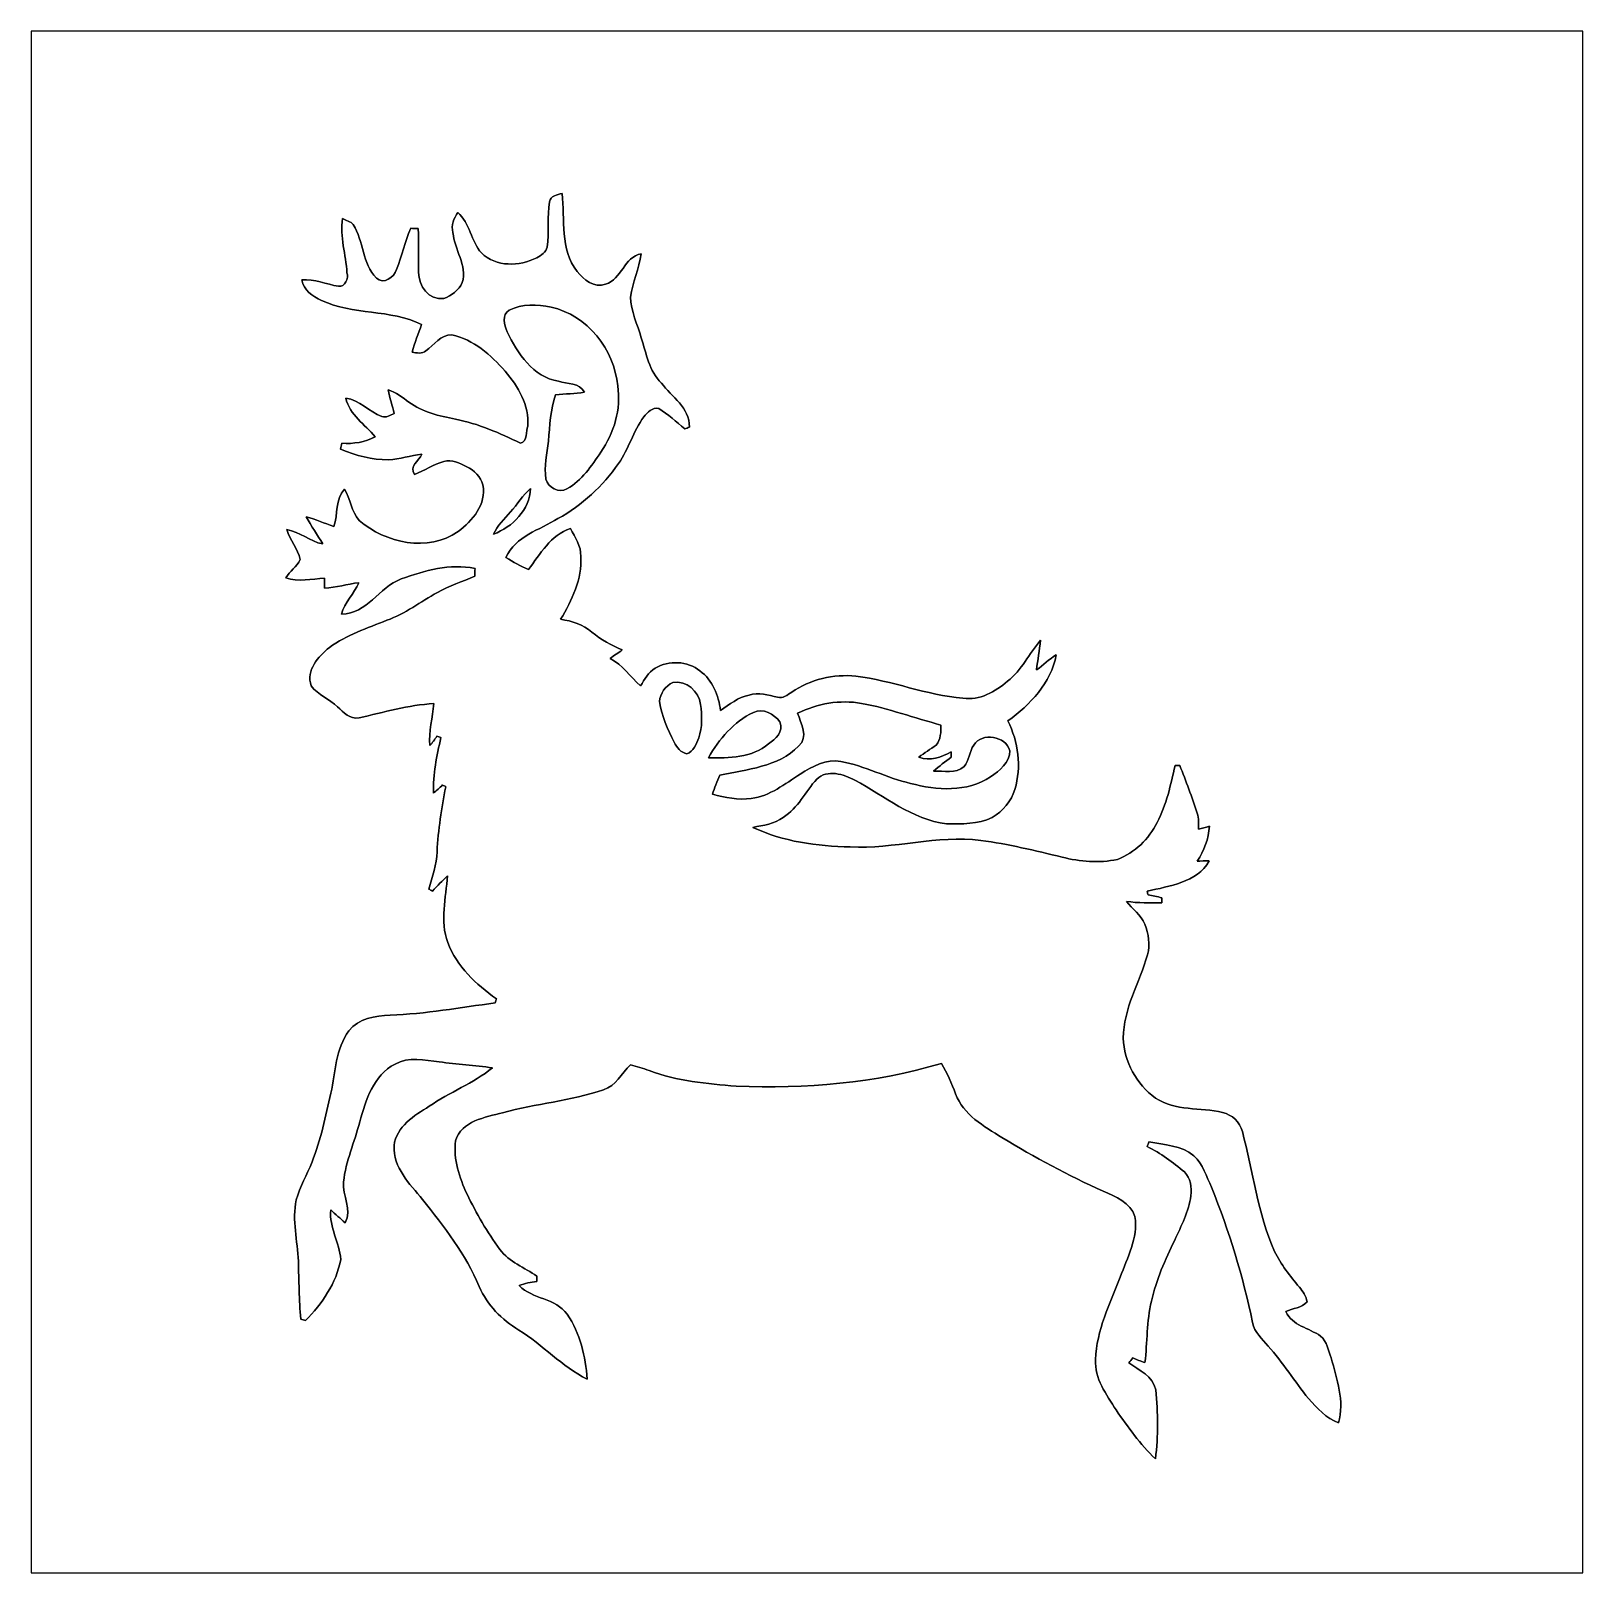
# Model space of a CAD drawing. Header units: centimetres. Extents: x -16.8 to 16.8, y -16.7 to 16.7.
import ezdxf

# ---------------------------------------------------------------- set-up
doc = ezdxf.new("R2010")
doc.units = ezdxf.units.CM
doc.header["$MEASUREMENT"] = 0
doc.layers.add('Layer 1', color=7, linetype='Continuous')

msp = doc.modelspace()

# ---------------------------------------------------------------- linework, layer by layer
at = {"layer": 'Layer 1', "color": 7}
for points, knots in [([(-16.77458, 16.66875), (-16.77458, 16.66875), (16.77458, 16.66875), (16.77458, 16.66875), (16.77458, 16.66875), (16.77458, 16.66875), (16.77458, -16.66875), (16.77458, -16.66875), (16.77458, -16.66875), (16.77458, -16.66875), (-16.77458, -16.66875), (-16.77458, -16.66875), (-16.77458, -16.66875), (-16.77458, -16.66875), (-16.77458, 16.66875), (-16.77458, 16.66875), (-16.77458, 16.66875), (-16.77458, 16.66875), (-16.77458, 16.66875), (-16.77458, 16.66875)], [0, 0, 0, 0, 0.16666667, 0.16666667, 0.16666667, 0.16666667, 0.33333333, 0.33333333, 0.33333333, 0.33333333, 0.5, 0.5, 0.5, 0.5, 0.66666667, 0.66666667, 0.66666667, 0.66666667, 1, 1, 1, 1]), ([(-5.56789, 12.97799), (-5.62046, 12.6559), (-5.57036, 12.32288), (-5.61658, 11.99868), (-5.61658, 11.99868), (-5.63704, 11.88473), (-5.74887, 11.82299), (-5.83918, 11.76761), (-5.83918, 11.76761), (-6.21418, 11.57922), (-6.72112, 11.56053), (-7.03897, 11.86991), (-7.03897, 11.86991), (-7.26193, 12.13062), (-7.29192, 12.51021), (-7.54839, 12.74868), (-7.54839, 12.74868), (-7.62953, 12.61851), (-7.70643, 12.46999), (-7.65281, 12.30983), (-7.65281, 12.30983), (-7.62635, 11.94012), (-7.33848, 11.60815), (-7.45349, 11.22998), (-7.45349, 11.22998), (-7.52369, 11.06346), (-7.68879, 10.94634), (-7.85424, 10.88531), (-7.85424, 10.88531), (-8.17174, 10.83663), (-8.39929, 11.16542), (-8.39576, 11.45152), (-8.39576, 11.45152), (-8.40705, 11.7669), (-8.39188, 12.08264), (-8.40317, 12.39802), (-8.40317, 12.39802), (-8.45785, 12.39979), (-8.51253, 12.40155), (-8.56686, 12.40331), (-8.56686, 12.40331), (-8.69597, 12.11615), (-8.75806, 11.80394), (-8.87166, 11.51184), (-8.87166, 11.51184), (-8.93022, 11.3471), (-9.14753, 11.18129), (-9.30981, 11.32699), (-9.30981, 11.32699), (-9.61284, 11.63779), (-9.58356, 12.12885), (-9.80934, 12.48481), (-9.80934, 12.48481), (-9.85732, 12.56242), (-9.97867, 12.56418), (-10.039, 12.61498), (-10.039, 12.61498), (-10.10285, 12.22057), (-9.96562, 11.83358), (-9.94516, 11.44164), (-9.94516, 11.44164), (-9.90529, 11.32664), (-9.9822, 11.12696), (-10.12825, 11.15131), (-10.12825, 11.15131), (-10.39389, 11.1887), (-10.64578, 11.31852), (-10.91918, 11.28712), (-10.91918, 11.28712), (-10.88849, 11.05888), (-10.68246, 10.93823), (-10.49867, 10.84404), (-10.49867, 10.84404), (-9.81287, 10.52759), (-9.01347, 10.6553), (-8.33155, 10.32722), (-8.33155, 10.32722), (-8.40317, 10.12825), (-8.47831, 9.93034), (-8.53899, 9.72749), (-8.53899, 9.72749), (-8.43986, 9.71127), (-8.32203, 9.67952), (-8.23701, 9.75431), (-8.23701, 9.75431), (-8.06062, 9.87284), (-7.91704, 10.10955), (-7.67856, 10.09756), (-7.67856, 10.09756), (-7.20549, 10.00513), (-6.83613, 9.66188), (-6.52604, 9.31404), (-6.52604, 9.31404), (-6.24205, 8.98842), (-6.00534, 8.57285), (-6.03532, 8.12729), (-6.03532, 8.12729), (-6.07272, 8.01582), (-6.04097, 7.80062), (-6.19478, 7.76076), (-6.19478, 7.76076), (-6.64598, 7.97278), (-7.10565, 8.18303), (-7.59883, 8.27722), (-7.59883, 8.27722), (-7.94879, 8.34531), (-8.31321, 8.42821), (-8.60425, 8.64517), (-8.60425, 8.64517), (-8.74854, 8.7436), (-8.88365, 8.86389), (-9.05616, 8.90799), (-9.05616, 8.90799), (-9.02123, 8.73548), (-8.96267, 8.56897), (-8.9221, 8.39752), (-8.9221, 8.39752), (-9.00818, 8.36577), (-9.0992, 8.29839), (-9.19409, 8.33614), (-9.19409, 8.33614), (-9.46679, 8.44091), (-9.67281, 8.68997), (-9.97197, 8.7309), (-9.97197, 8.7309), (-9.88131, 8.36789), (-9.56028, 8.16398), (-9.33238, 7.89517), (-9.33238, 7.89517), (-9.55534, 7.78051), (-9.80652, 7.73818), (-10.05558, 7.75582), (-10.05558, 7.75582), (-10.06404, 7.71384), (-10.07286, 7.67186), (-10.08133, 7.62988), (-10.08133, 7.62988), (-9.75642, 7.4863), (-9.40435, 7.39704), (-9.04734, 7.40057), (-9.04734, 7.40057), (-8.80251, 7.40657), (-8.56968, 7.49335), (-8.32697, 7.51875), (-8.32697, 7.51875), (-8.39223, 7.37517), (-8.60284, 7.25346), (-8.48289, 7.08131), (-8.48289, 7.08131), (-8.27088, 7.16915), (-8.07332, 7.29368), (-7.85248, 7.36106), (-7.85248, 7.36106), (-7.67962, 7.4168), (-7.50535, 7.32367), (-7.35436, 7.24958), (-7.35436, 7.24958), (-7.19243, 7.17056), (-7.0552, 7.03192), (-7.00511, 6.85553), (-7.00511, 6.85553), (-6.9275, 6.43572), (-7.23124, 6.08048), (-7.54204, 5.84835), (-7.54204, 5.84835), (-8.19362, 5.39221), (-9.10625, 5.59717), (-9.68128, 6.08824), (-9.68128, 6.08824), (-9.85591, 6.27451), (-9.86084, 6.55355), (-9.99843, 6.76346), (-9.99843, 6.76346), (-10.20974, 6.54367), (-10.1286, 6.22335), (-10.22985, 5.95912), (-10.22985, 5.95912), (-10.42988, 6.02403), (-10.62179, 6.11011), (-10.82393, 6.16797), (-10.82393, 6.16797), (-10.71668, 5.96512), (-10.58086, 5.77956), (-10.47009, 5.57883), (-10.47009, 5.57883), (-10.74914, 5.6328), (-10.96222, 5.84482), (-11.24444, 5.89033), (-11.24444, 5.89033), (-11.1827, 5.66103), (-10.99785, 5.47934), (-10.9601, 5.24404), (-10.9601, 5.24404), (-11.02678, 5.08776), (-11.17741, 4.98898), (-11.26913, 4.84823), (-11.26913, 4.84823), (-10.99785, 4.74768), (-10.70716, 4.82177), (-10.42917, 4.84293), (-10.42917, 4.84293), (-10.43093, 4.76885), (-10.43199, 4.69406), (-10.43199, 4.61962), (-10.43199, 4.61962), (-10.18046, 4.63691), (-9.93775, 4.71135), (-9.68763, 4.74169), (-9.68763, 4.74169), (-9.78853, 4.50003), (-9.9949, 4.318), (-10.06546, 4.06153), (-10.06546, 4.06153), (-9.51512, 4.06083), (-9.24948, 4.64326), (-8.77358, 4.82247), (-8.77358, 4.82247), (-8.26558, 4.99921), (-7.71878, 5.16537), (-7.17656, 5.04966), (-7.17656, 5.04966), (-7.17762, 4.99392), (-7.17868, 4.93818), (-7.17973, 4.88209), (-7.17973, 4.88209), (-7.45031, 4.76603), (-7.73007, 4.67113), (-7.9883, 4.52896), (-7.9883, 4.52896), (-8.35589, 4.33493), (-8.68504, 4.06541), (-9.08156, 3.92853), (-9.08156, 3.92853), (-9.50771, 3.7592), (-9.95045, 3.61174), (-10.32581, 3.34081), (-10.32581, 3.34081), (-10.56146, 3.14396), (-10.84333, 2.84621), (-10.71598, 2.51284), (-10.71598, 2.51284), (-10.57557, 2.30893), (-10.32157, 2.22814), (-10.14836, 2.05775), (-10.14836, 2.05775), (-10.02171, 1.93534), (-9.88272, 1.7847), (-9.68375, 1.82139), (-9.68375, 1.82139), (-9.14788, 1.93604), (-8.61766, 2.09726), (-8.06626, 2.12725), (-8.06626, 2.12725), (-8.09166, 1.82386), (-8.18409, 1.52612), (-8.15199, 1.21885), (-8.15199, 1.21885), (-8.09766, 1.28341), (-8.04827, 1.35184), (-8.00029, 1.42099), (-8.00029, 1.42099), (-7.97137, 1.41182), (-7.94244, 1.40229), (-7.91351, 1.39241), (-7.91351, 1.39241), (-8.00453, 0.99766), (-8.08884, 0.59725), (-8.07473, 0.18909), (-8.07473, 0.18909), (-8.007, 0.24624), (-7.94209, 0.30692), (-7.87894, 0.36901), (-7.87894, 0.36901), (-7.8613, 0.35913), (-7.82638, 0.33973), (-7.80874, 0.32985), (-7.80874, 0.32985), (-7.90575, -0.133), (-7.97031, -0.60219), (-7.99747, -1.07491), (-7.99747, -1.07491), (-8.007, -1.3522), (-8.09696, -1.61643), (-8.17316, -1.88101), (-8.17316, -1.88101), (-8.15446, -1.89195), (-8.11671, -1.91417), (-8.09801, -1.92511), (-8.09801, -1.92511), (-7.98795, -1.81469), (-7.88211, -1.70004), (-7.76887, -1.59314), (-7.76887, -1.59314), (-7.80733, -2.07292), (-7.93997, -2.56822), (-7.76605, -3.04024), (-7.76605, -3.04024), (-7.56744, -3.55141), (-7.15927, -3.94794), (-6.71477, -4.25344), (-6.71477, -4.25344), (-6.72077, -4.27567), (-6.73276, -4.31976), (-6.73876, -4.34199), (-6.73876, -4.34199), (-7.49512, -4.44606), (-8.24865, -4.57941), (-9.01277, -4.61045), (-9.01277, -4.61045), (-9.33556, -4.62209), (-9.68834, -4.67995), (-9.906, -4.94489), (-9.906, -4.94489), (-10.18399, -5.33647), (-10.19739, -5.83671), (-10.29229, -6.29179), (-10.29229, -6.29179), (-10.408, -6.79379), (-10.50678, -7.30321), (-10.70081, -7.78334), (-10.70081, -7.78334), (-10.80735, -8.05956), (-10.96116, -8.31744), (-11.04194, -8.60319), (-11.04194, -8.60319), (-11.13543, -9.04381), (-11.01266, -9.48831), (-10.99503, -9.92964), (-10.99503, -9.92964), (-10.98479, -10.34697), (-10.97986, -10.76537), (-10.94281, -11.182), (-10.94281, -11.182), (-10.91706, -11.18976), (-10.86591, -11.20563), (-10.84016, -11.21339), (-10.84016, -11.21339), (-10.4842, -10.84333), (-10.17446, -10.40624), (-10.08098, -9.89048), (-10.08098, -9.89048), (-10.10744, -9.525), (-10.32898, -9.19692), (-10.29653, -8.81909), (-10.29653, -8.81909), (-10.1914, -8.91046), (-10.08944, -9.00606), (-9.98538, -9.0992), (-9.98538, -9.0992), (-9.83086, -8.81521), (-10.04182, -8.51076), (-10.01959, -8.21514), (-10.01959, -8.21514), (-9.97126, -7.76534), (-9.78041, -7.35083), (-9.66893, -6.91656), (-9.66893, -6.91656), (-9.54017, -6.44102), (-9.36978, -5.91291), (-8.90552, -5.66491), (-8.90552, -5.66491), (-8.61272, -5.49981), (-8.26311, -5.58659), (-7.94985, -5.61728), (-7.94985, -5.61728), (-7.56779, -5.67725), (-7.18044, -5.68889), (-6.79873, -5.74781), (-6.79873, -5.74781), (-7.21713, -6.08083), (-7.72513, -6.2798), (-8.16751, -6.57789), (-8.16751, -6.57789), (-8.48572, -6.77862), (-8.88012, -7.0164), (-8.92669, -7.43021), (-8.92669, -7.43021), (-8.95103, -7.90257), (-8.59014, -8.25606), (-8.3118, -8.59331), (-8.3118, -8.59331), (-7.84401, -9.17893), (-7.37941, -9.78253), (-7.08589, -10.47785), (-7.08589, -10.47785), (-6.9155, -10.8779), (-6.59589, -11.19152), (-6.229, -11.41589), (-6.229, -11.41589), (-5.71324, -11.73762), (-5.29696, -12.20223), (-4.75192, -12.47881), (-4.75192, -12.47881), (-4.78825, -11.98951), (-4.90114, -11.48433), (-5.18619, -11.07652), (-5.18619, -11.07652), (-5.43207, -10.72233), (-5.92843, -10.75302), (-6.22371, -10.45598), (-6.22371, -10.45598), (-6.10129, -10.40871), (-5.97218, -10.38296), (-5.84235, -10.36355), (-5.84235, -10.36355), (-5.84059, -10.32581), (-5.83883, -10.28841), (-5.83706, -10.25172), (-5.83706, -10.25172), (-6.10623, -10.0651), (-6.44137, -9.94763), (-6.63751, -9.67281), (-6.63751, -9.67281), (-6.91444, -9.30028), (-7.14763, -8.8967), (-7.34801, -8.47901), (-7.34801, -8.47901), (-7.51628, -8.12094), (-7.64611, -7.72689), (-7.59778, -7.32578), (-7.59778, -7.32578), (-7.46795, -6.89504), (-6.95219, -6.81461), (-6.57931, -6.72006), (-6.57931, -6.72006), (-5.85999, -6.5218), (-5.10787, -6.46254), (-4.40055, -6.22124), (-4.40055, -6.22124), (-4.13138, -6.13904), (-4.00685, -5.8674), (-3.8167, -5.6829), (-3.8167, -5.6829), (-3.67877, -5.71535), (-3.5433, -5.75769), (-3.41066, -5.80743), (-3.41066, -5.80743), (-2.81093, -6.0392), (-2.16359, -6.09106), (-1.52859, -6.14398), (-1.52859, -6.14398), (-0.03916, -6.20183), (1.47426, -6.08612), (2.90618, -5.65079), (2.90618, -5.65079), (3.03142, -5.85929), (3.12632, -6.08365), (3.21134, -6.31155), (3.21134, -6.31155), (3.38208, -6.75852), (3.82341, -7.0164), (4.21428, -7.25205), (4.21428, -7.25205), (4.91843, -7.68385), (5.64797, -8.07544), (6.40115, -8.41446), (6.40115, -8.41446), (6.67103, -8.53546), (6.98923, -8.65434), (7.08766, -8.96479), (7.08766, -8.96479), (7.16209, -9.42799), (6.92467, -9.85097), (6.77086, -10.27007), (6.77086, -10.27007), (6.55108, -10.85039), (6.25687, -11.42012), (6.23746, -12.05265), (6.23746, -12.05265), (6.21171, -12.46576), (6.47171, -12.81324), (6.68232, -13.14309), (6.68232, -13.14309), (6.93667, -13.51633), (7.20196, -13.88886), (7.53216, -14.20036), (7.53216, -14.20036), (7.60024, -13.70824), (7.58261, -13.20341), (7.54027, -12.71094), (7.54027, -12.71094), (7.48242, -12.40508), (7.17303, -12.2936), (6.95678, -12.12321), (6.95678, -12.12321), (6.98429, -12.08864), (7.01252, -12.05477), (7.04039, -12.0209), (7.04039, -12.0209), (7.12787, -12.05583), (7.21572, -12.08969), (7.30497, -12.12039), (7.30497, -12.12039), (7.36071, -11.67871), (7.33884, -11.22751), (7.44502, -10.79288), (7.44502, -10.79288), (7.5565, -10.33286), (7.73818, -9.89295), (7.94914, -9.47032), (7.94914, -9.47032), (8.0959, -9.16411), (8.24689, -8.85261), (8.30086, -8.51429), (8.30086, -8.51429), (8.31674, -8.33508), (8.30086, -8.12729), (8.15904, -7.99888), (8.15904, -7.99888), (7.90998, -7.78863), (7.64434, -7.59495), (7.35189, -7.44855), (7.35189, -7.44855), (7.36529, -7.41504), (7.3787, -7.38152), (7.39281, -7.34871), (7.39281, -7.34871), (7.72442, -7.4168), (8.09343, -7.41821), (8.36366, -7.6514), (8.36366, -7.6514), (8.55768, -7.83131), (8.63424, -8.09766), (8.74712, -8.32944), (8.74712, -8.32944), (9.12283, -9.27841), (9.42622, -10.25701), (9.63189, -11.25679), (9.63189, -11.25679), (9.67352, -11.46351), (9.83791, -11.60851), (9.96879, -11.76196), (9.96879, -11.76196), (10.28982, -12.11756), (10.54171, -12.52784), (10.84262, -12.89967), (10.84262, -12.89967), (11.02854, -13.10464), (11.22433, -13.32477), (11.49138, -13.42319), (11.49138, -13.42319), (11.62367, -12.95329), (11.4554, -12.47246), (11.32981, -12.0209), (11.32981, -12.0209), (11.26172, -11.86215), (11.24656, -11.66036), (11.10297, -11.54712), (11.10297, -11.54712), (10.85039, -11.37214), (10.49373, -11.32029), (10.34909, -11.01796), (10.34909, -11.01796), (10.49937, -10.94422), (10.69657, -10.94034), (10.80982, -10.80699), (10.80982, -10.80699), (10.79324, -10.68458), (10.72162, -10.57945), (10.64436, -10.48738), (10.64436, -10.48738), (10.4394, -10.25102), (10.24572, -9.99949), (10.10991, -9.71691), (10.10991, -9.71691), (9.74055, -8.896), (9.64142, -7.98901), (9.41105, -7.12646), (9.41105, -7.12646), (9.35814, -6.92185), (9.18916, -6.75922), (8.98313, -6.71407), (8.98313, -6.71407), (8.50265, -6.59624), (7.96149, -6.68902), (7.53251, -6.39974), (7.53251, -6.39974), (7.12364, -6.10235), (6.85553, -5.61128), (6.83613, -5.10505), (6.83613, -5.10505), (6.84248, -4.46193), (7.18785, -3.90278), (7.36212, -3.30129), (7.36212, -3.30129), (7.42703, -3.08398), (7.37835, -2.84868), (7.30638, -2.64019), (7.30638, -2.64019), (7.22066, -2.44228), (7.03404, -2.3174), (6.90704, -2.14912), (6.90704, -2.14912), (7.16033, -2.18369), (7.41609, -2.18722), (7.67221, -2.17911), (7.67221, -2.17911), (7.67151, -2.15159), (7.67045, -2.09656), (7.67009, -2.06869), (7.67009, -2.06869), (7.57167, -2.04964), (7.47077, -2.02741), (7.37447, -2.00907), (7.37447, -2.00907), (7.36917, -1.98967), (7.35894, -1.95051), (7.35365, -1.93111), (7.35365, -1.93111), (7.83696, -1.81116), (8.42186, -1.75013), (8.69527, -1.27459), (8.69527, -1.27459), (8.63, -1.27494), (8.49912, -1.27564), (8.43351, -1.276), (8.43351, -1.276), (8.58873, -1.0541), (8.6808, -0.79693), (8.69809, -0.52458), (8.69809, -0.52458), (8.61977, -0.5461), (8.54216, -0.56868), (8.4642, -0.58984), (8.4642, -0.58984), (8.4649, -0.47272), (8.47196, -0.35278), (8.43492, -0.23989), (8.43492, -0.23989), (8.32485, 0.10936), (8.1915, 0.45085), (8.05815, 0.79128), (8.05815, 0.79128), (8.03275, 0.79163), (7.9823, 0.79199), (7.9569, 0.79199), (7.9569, 0.79199), (7.86201, 0.37183), (7.77452, -0.05891), (7.56638, -0.44062), (7.56638, -0.44062), (7.39493, -0.80116), (7.08237, -1.0989), (6.70877, -1.24037), (6.70877, -1.24037), (6.31684, -1.32856), (5.90197, -1.29011), (5.51533, -1.19098), (5.51533, -1.19098), (4.93289, -1.05269), (4.3501, -0.90699), (3.75567, -0.83044), (3.75567, -0.83044), (2.81023, -0.71014), (1.87995, -1.02023), (0.93451, -0.97226), (0.93451, -0.97226), (0.21907, -0.95568), (-0.51717, -0.85831), (-1.16981, -0.54822), (-1.16981, -0.54822), (-0.94474, -0.5013), (-0.70203, -0.47943), (-0.51435, -0.33161), (-0.51435, -0.33161), (-0.19191, -0.13335), (-0.03563, 0.22437), (0.21131, 0.49459), (0.21131, 0.49459), (0.43991, 0.71261), (0.79199, 0.59972), (1.03752, 0.47237), (1.03752, 0.47237), (1.67711, 0.12488), (2.27083, -0.37747), (3.01696, -0.47131), (3.01696, -0.47131), (3.3461, -0.47907), (3.70029, -0.48189), (4.00367, -0.33373), (4.00367, -0.33373), (4.23227, -0.19932), (4.41889, 0.01693), (4.49333, 0.27376), (4.49333, 0.27376), (4.64079, 0.76165), (4.56918, 1.30034), (4.34199, 1.75225), (4.34199, 1.75225), (4.826, 2.10256), (5.27367, 2.57422), (5.38903, 3.17959), (5.38903, 3.17959), (5.23522, 3.08751), (5.10469, 2.96404), (4.96288, 2.85574), (4.96288, 2.85574), (4.9844, 3.07022), (5.02814, 3.28154), (5.0486, 3.49638), (5.0486, 3.49638), (4.79884, 3.21134), (4.64432, 2.84409), (4.33564, 2.61267), (4.33564, 2.61267), (4.0707, 2.38513), (3.73662, 2.18616), (3.37079, 2.2479), (3.37079, 2.2479), (2.58198, 2.30681), (1.84009, 2.62573), (1.05728, 2.72203), (1.05728, 2.72203), (0.57362, 2.7686), (0.0702, 2.65218), (-0.32914, 2.37208), (-0.32914, 2.37208), (-0.42157, 2.31846), (-0.5207, 2.23026), (-0.63641, 2.26448), (-0.63641, 2.26448), (-0.83785, 2.30928), (-1.04704, 2.37984), (-1.25307, 2.30928), (-1.25307, 2.30928), (-1.49154, 2.27048), (-1.67146, 2.1015), (-1.86972, 1.97908), (-1.86972, 1.97908), (-1.90782, 2.30399), (-2.04188, 2.63807), (-2.31528, 2.83422), (-2.31528, 2.83422), (-2.58057, 3.05753), (-2.98944, 3.06317), (-3.28366, 2.89278), (-3.28366, 2.89278), (-3.43147, 2.80741), (-3.50308, 2.64548), (-3.60151, 2.51389), (-3.60151, 2.51389), (-3.82446, 2.70581), (-3.98427, 2.97109), (-4.25697, 3.10339), (-4.25697, 3.10339), (-4.16948, 3.16548), (-4.08023, 3.22439), (-3.99309, 3.28718), (-3.99309, 3.28718), (-4.22593, 3.39019), (-4.45417, 3.50732), (-4.64996, 3.67206), (-4.64996, 3.67206), (-4.83729, 3.84493), (-5.08071, 3.91301), (-5.32589, 3.95041), (-5.32589, 3.95041), (-5.08564, 4.36245), (-4.85634, 4.81859), (-4.88985, 5.30895), (-4.88985, 5.30895), (-4.88068, 5.53367), (-5.01615, 5.71959), (-5.11175, 5.91114), (-5.11175, 5.91114), (-5.54214, 5.77427), (-5.76792, 5.35905), (-6.02298, 5.02391), (-6.02298, 5.02391), (-6.19125, 5.09764), (-6.35, 5.19218), (-6.50769, 5.28532), (-6.50769, 5.28532), (-6.29885, 5.74851), (-5.78132, 5.88081), (-5.38445, 6.1281), (-5.38445, 6.1281), (-4.8581, 6.41103), (-4.41713, 6.8326), (-4.07529, 7.31979), (-4.07529, 7.31979), (-3.8548, 7.63517), (-3.75461, 8.01652), (-3.52884, 8.32838), (-3.52884, 8.32838), (-3.4544, 8.42186), (-3.33728, 8.54075), (-3.20604, 8.50547), (-3.20604, 8.50547), (-2.99932, 8.38623), (-2.82646, 8.21796), (-2.64442, 8.06521), (-2.64442, 8.06521), (-2.61867, 8.07544), (-2.56787, 8.09625), (-2.54247, 8.10648), (-2.54247, 8.10648), (-2.53224, 8.52487), (-2.92806, 8.75806), (-3.14748, 9.05863), (-3.14748, 9.05863), (-3.41595, 9.31933), (-3.47204, 9.6968), (-3.58387, 10.03547), (-3.58387, 10.03547), (-3.66501, 10.32863), (-3.80541, 10.60944), (-3.81741, 10.91812), (-3.81741, 10.91812), (-3.76943, 11.23668), (-3.62656, 11.53195), (-3.58528, 11.85192), (-3.58528, 11.85192), (-3.95358, 11.78489), (-4.00685, 11.30053), (-4.35469, 11.1947), (-4.35469, 11.1947), (-4.59528, 11.11215), (-4.83306, 11.28536), (-4.96888, 11.47127), (-4.96888, 11.47127), (-5.34599, 11.94717), (-5.22817, 12.59734), (-5.29555, 13.15755), (-5.29555, 13.15755), (-5.40209, 13.12933), (-5.54179, 13.10711), (-5.56789, 12.97799)], [0, 0, 0, 0, 0.00480769, 0.00480769, 0.00480769, 0.00480769, 0.00961538, 0.00961538, 0.00961538, 0.00961538, 0.01442308, 0.01442308, 0.01442308, 0.01442308, 0.01923077, 0.01923077, 0.01923077, 0.01923077, 0.02403846, 0.02403846, 0.02403846, 0.02403846, 0.02884615, 0.02884615, 0.02884615, 0.02884615, 0.03365385, 0.03365385, 0.03365385, 0.03365385, 0.03846154, 0.03846154, 0.03846154, 0.03846154, 0.04326923, 0.04326923, 0.04326923, 0.04326923, 0.04807692, 0.04807692, 0.04807692, 0.04807692, 0.05288462, 0.05288462, 0.05288462, 0.05288462, 0.05769231, 0.05769231, 0.05769231, 0.05769231, 0.0625, 0.0625, 0.0625, 0.0625, 0.06730769, 0.06730769, 0.06730769, 0.06730769, 0.07211538, 0.07211538, 0.07211538, 0.07211538, 0.07692308, 0.07692308, 0.07692308, 0.07692308, 0.08173077, 0.08173077, 0.08173077, 0.08173077, 0.08653846, 0.08653846, 0.08653846, 0.08653846, 0.09134615, 0.09134615, 0.09134615, 0.09134615, 0.09615385, 0.09615385, 0.09615385, 0.09615385, 0.10096154, 0.10096154, 0.10096154, 0.10096154, 0.10576923, 0.10576923, 0.10576923, 0.10576923, 0.11057692, 0.11057692, 0.11057692, 0.11057692, 0.11538462, 0.11538462, 0.11538462, 0.11538462, 0.12019231, 0.12019231, 0.12019231, 0.12019231, 0.125, 0.125, 0.125, 0.125, 0.12980769, 0.12980769, 0.12980769, 0.12980769, 0.13461538, 0.13461538, 0.13461538, 0.13461538, 0.13942308, 0.13942308, 0.13942308, 0.13942308, 0.14423077, 0.14423077, 0.14423077, 0.14423077, 0.14903846, 0.14903846, 0.14903846, 0.14903846, 0.15384615, 0.15384615, 0.15384615, 0.15384615, 0.15865385, 0.15865385, 0.15865385, 0.15865385, 0.16346154, 0.16346154, 0.16346154, 0.16346154, 0.16826923, 0.16826923, 0.16826923, 0.16826923, 0.17307692, 0.17307692, 0.17307692, 0.17307692, 0.17788462, 0.17788462, 0.17788462, 0.17788462, 0.18269231, 0.18269231, 0.18269231, 0.18269231, 0.1875, 0.1875, 0.1875, 0.1875, 0.19230769, 0.19230769, 0.19230769, 0.19230769, 0.19711538, 0.19711538, 0.19711538, 0.19711538, 0.20192308, 0.20192308, 0.20192308, 0.20192308, 0.20673077, 0.20673077, 0.20673077, 0.20673077, 0.21153846, 0.21153846, 0.21153846, 0.21153846, 0.21634615, 0.21634615, 0.21634615, 0.21634615, 0.22115385, 0.22115385, 0.22115385, 0.22115385, 0.22596154, 0.22596154, 0.22596154, 0.22596154, 0.23076923, 0.23076923, 0.23076923, 0.23076923, 0.23557692, 0.23557692, 0.23557692, 0.23557692, 0.24038462, 0.24038462, 0.24038462, 0.24038462, 0.24519231, 0.24519231, 0.24519231, 0.24519231, 0.25, 0.25, 0.25, 0.25, 0.25480769, 0.25480769, 0.25480769, 0.25480769, 0.25961538, 0.25961538, 0.25961538, 0.25961538, 0.26442308, 0.26442308, 0.26442308, 0.26442308, 0.26923077, 0.26923077, 0.26923077, 0.26923077, 0.27403846, 0.27403846, 0.27403846, 0.27403846, 0.27884615, 0.27884615, 0.27884615, 0.27884615, 0.28365385, 0.28365385, 0.28365385, 0.28365385, 0.28846154, 0.28846154, 0.28846154, 0.28846154, 0.29326923, 0.29326923, 0.29326923, 0.29326923, 0.29807692, 0.29807692, 0.29807692, 0.29807692, 0.30288462, 0.30288462, 0.30288462, 0.30288462, 0.30769231, 0.30769231, 0.30769231, 0.30769231, 0.3125, 0.3125, 0.3125, 0.3125, 0.31730769, 0.31730769, 0.31730769, 0.31730769, 0.32211538, 0.32211538, 0.32211538, 0.32211538, 0.32692308, 0.32692308, 0.32692308, 0.32692308, 0.33173077, 0.33173077, 0.33173077, 0.33173077, 0.33653846, 0.33653846, 0.33653846, 0.33653846, 0.34134615, 0.34134615, 0.34134615, 0.34134615, 0.34615385, 0.34615385, 0.34615385, 0.34615385, 0.35096154, 0.35096154, 0.35096154, 0.35096154, 0.35576923, 0.35576923, 0.35576923, 0.35576923, 0.36057692, 0.36057692, 0.36057692, 0.36057692, 0.36538462, 0.36538462, 0.36538462, 0.36538462, 0.37019231, 0.37019231, 0.37019231, 0.37019231, 0.375, 0.375, 0.375, 0.375, 0.37980769, 0.37980769, 0.37980769, 0.37980769, 0.38461538, 0.38461538, 0.38461538, 0.38461538, 0.38942308, 0.38942308, 0.38942308, 0.38942308, 0.39423077, 0.39423077, 0.39423077, 0.39423077, 0.39903846, 0.39903846, 0.39903846, 0.39903846, 0.40384615, 0.40384615, 0.40384615, 0.40384615, 0.40865385, 0.40865385, 0.40865385, 0.40865385, 0.41346154, 0.41346154, 0.41346154, 0.41346154, 0.41826923, 0.41826923, 0.41826923, 0.41826923, 0.42307692, 0.42307692, 0.42307692, 0.42307692, 0.42788462, 0.42788462, 0.42788462, 0.42788462, 0.43269231, 0.43269231, 0.43269231, 0.43269231, 0.4375, 0.4375, 0.4375, 0.4375, 0.44230769, 0.44230769, 0.44230769, 0.44230769, 0.44711538, 0.44711538, 0.44711538, 0.44711538, 0.45192308, 0.45192308, 0.45192308, 0.45192308, 0.45673077, 0.45673077, 0.45673077, 0.45673077, 0.46153846, 0.46153846, 0.46153846, 0.46153846, 0.46634615, 0.46634615, 0.46634615, 0.46634615, 0.47115385, 0.47115385, 0.47115385, 0.47115385, 0.47596154, 0.47596154, 0.47596154, 0.47596154, 0.48076923, 0.48076923, 0.48076923, 0.48076923, 0.48557692, 0.48557692, 0.48557692, 0.48557692, 0.49038462, 0.49038462, 0.49038462, 0.49038462, 0.49519231, 0.49519231, 0.49519231, 0.49519231, 0.5, 0.5, 0.5, 0.5, 0.50480769, 0.50480769, 0.50480769, 0.50480769, 0.50961538, 0.50961538, 0.50961538, 0.50961538, 0.51442308, 0.51442308, 0.51442308, 0.51442308, 0.51923077, 0.51923077, 0.51923077, 0.51923077, 0.52403846, 0.52403846, 0.52403846, 0.52403846, 0.52884615, 0.52884615, 0.52884615, 0.52884615, 0.53365385, 0.53365385, 0.53365385, 0.53365385, 0.53846154, 0.53846154, 0.53846154, 0.53846154, 0.54326923, 0.54326923, 0.54326923, 0.54326923, 0.54807692, 0.54807692, 0.54807692, 0.54807692, 0.55288462, 0.55288462, 0.55288462, 0.55288462, 0.55769231, 0.55769231, 0.55769231, 0.55769231, 0.5625, 0.5625, 0.5625, 0.5625, 0.56730769, 0.56730769, 0.56730769, 0.56730769, 0.57211538, 0.57211538, 0.57211538, 0.57211538, 0.57692308, 0.57692308, 0.57692308, 0.57692308, 0.58173077, 0.58173077, 0.58173077, 0.58173077, 0.58653846, 0.58653846, 0.58653846, 0.58653846, 0.59134615, 0.59134615, 0.59134615, 0.59134615, 0.59615385, 0.59615385, 0.59615385, 0.59615385, 0.60096154, 0.60096154, 0.60096154, 0.60096154, 0.60576923, 0.60576923, 0.60576923, 0.60576923, 0.61057692, 0.61057692, 0.61057692, 0.61057692, 0.61538462, 0.61538462, 0.61538462, 0.61538462, 0.62019231, 0.62019231, 0.62019231, 0.62019231, 0.625, 0.625, 0.625, 0.625, 0.62980769, 0.62980769, 0.62980769, 0.62980769, 0.63461538, 0.63461538, 0.63461538, 0.63461538, 0.63942308, 0.63942308, 0.63942308, 0.63942308, 0.64423077, 0.64423077, 0.64423077, 0.64423077, 0.64903846, 0.64903846, 0.64903846, 0.64903846, 0.65384615, 0.65384615, 0.65384615, 0.65384615, 0.65865385, 0.65865385, 0.65865385, 0.65865385, 0.66346154, 0.66346154, 0.66346154, 0.66346154, 0.66826923, 0.66826923, 0.66826923, 0.66826923, 0.67307692, 0.67307692, 0.67307692, 0.67307692, 0.67788462, 0.67788462, 0.67788462, 0.67788462, 0.68269231, 0.68269231, 0.68269231, 0.68269231, 0.6875, 0.6875, 0.6875, 0.6875, 0.69230769, 0.69230769, 0.69230769, 0.69230769, 0.69711538, 0.69711538, 0.69711538, 0.69711538, 0.70192308, 0.70192308, 0.70192308, 0.70192308, 0.70673077, 0.70673077, 0.70673077, 0.70673077, 0.71153846, 0.71153846, 0.71153846, 0.71153846, 0.71634615, 0.71634615, 0.71634615, 0.71634615, 0.72115385, 0.72115385, 0.72115385, 0.72115385, 0.72596154, 0.72596154, 0.72596154, 0.72596154, 0.73076923, 0.73076923, 0.73076923, 0.73076923, 0.73557692, 0.73557692, 0.73557692, 0.73557692, 0.74038462, 0.74038462, 0.74038462, 0.74038462, 0.74519231, 0.74519231, 0.74519231, 0.74519231, 0.75, 0.75, 0.75, 0.75, 0.75480769, 0.75480769, 0.75480769, 0.75480769, 0.75961538, 0.75961538, 0.75961538, 0.75961538, 0.76442308, 0.76442308, 0.76442308, 0.76442308, 0.76923077, 0.76923077, 0.76923077, 0.76923077, 0.77403846, 0.77403846, 0.77403846, 0.77403846, 0.77884615, 0.77884615, 0.77884615, 0.77884615, 0.78365385, 0.78365385, 0.78365385, 0.78365385, 0.78846154, 0.78846154, 0.78846154, 0.78846154, 0.79326923, 0.79326923, 0.79326923, 0.79326923, 0.79807692, 0.79807692, 0.79807692, 0.79807692, 0.80288462, 0.80288462, 0.80288462, 0.80288462, 0.80769231, 0.80769231, 0.80769231, 0.80769231, 0.8125, 0.8125, 0.8125, 0.8125, 0.81730769, 0.81730769, 0.81730769, 0.81730769, 0.82211538, 0.82211538, 0.82211538, 0.82211538, 0.82692308, 0.82692308, 0.82692308, 0.82692308, 0.83173077, 0.83173077, 0.83173077, 0.83173077, 0.83653846, 0.83653846, 0.83653846, 0.83653846, 0.84134615, 0.84134615, 0.84134615, 0.84134615, 0.84615385, 0.84615385, 0.84615385, 0.84615385, 0.85096154, 0.85096154, 0.85096154, 0.85096154, 0.85576923, 0.85576923, 0.85576923, 0.85576923, 0.86057692, 0.86057692, 0.86057692, 0.86057692, 0.86538462, 0.86538462, 0.86538462, 0.86538462, 0.87019231, 0.87019231, 0.87019231, 0.87019231, 0.875, 0.875, 0.875, 0.875, 0.87980769, 0.87980769, 0.87980769, 0.87980769, 0.88461538, 0.88461538, 0.88461538, 0.88461538, 0.88942308, 0.88942308, 0.88942308, 0.88942308, 0.89423077, 0.89423077, 0.89423077, 0.89423077, 0.89903846, 0.89903846, 0.89903846, 0.89903846, 0.90384615, 0.90384615, 0.90384615, 0.90384615, 0.90865385, 0.90865385, 0.90865385, 0.90865385, 0.91346154, 0.91346154, 0.91346154, 0.91346154, 0.91826923, 0.91826923, 0.91826923, 0.91826923, 0.92307692, 0.92307692, 0.92307692, 0.92307692, 0.92788462, 0.92788462, 0.92788462, 0.92788462, 0.93269231, 0.93269231, 0.93269231, 0.93269231, 0.9375, 0.9375, 0.9375, 0.9375, 0.94230769, 0.94230769, 0.94230769, 0.94230769, 0.94711538, 0.94711538, 0.94711538, 0.94711538, 0.95192308, 0.95192308, 0.95192308, 0.95192308, 0.95673077, 0.95673077, 0.95673077, 0.95673077, 0.96153846, 0.96153846, 0.96153846, 0.96153846, 0.96634615, 0.96634615, 0.96634615, 0.96634615, 0.97115385, 0.97115385, 0.97115385, 0.97115385, 0.97596154, 0.97596154, 0.97596154, 0.97596154, 0.98076923, 0.98076923, 0.98076923, 0.98076923, 0.98557692, 0.98557692, 0.98557692, 0.98557692, 0.99038462, 0.99038462, 0.99038462, 0.99038462, 1, 1, 1, 1]), ([(-6.4389, 10.63519), (-6.16162, 10.77031), (-5.82859, 10.76713), (-5.53332, 10.69763), (-5.53332, 10.69763), (-4.74451, 10.52795), (-4.16631, 9.785), (-4.09293, 8.99795), (-4.09293, 8.99795), (-4.01355, 8.49418), (-4.17054, 7.97701), (-4.45805, 7.5632), (-4.45805, 7.5632), (-4.65878, 7.26687), (-4.86304, 6.94584), (-5.1883, 6.77263), (-5.1883, 6.77263), (-5.36011, 6.66503), (-5.59999, 6.79626), (-5.64656, 6.98183), (-5.64656, 6.98183), (-5.68149, 7.25734), (-5.62504, 7.53075), (-5.59082, 7.80309), (-5.59082, 7.80309), (-5.55696, 8.13929), (-5.54778, 8.4836), (-5.43525, 8.80604), (-5.43525, 8.80604), (-5.22711, 8.82438), (-5.0165, 8.82438), (-4.81013, 8.86248), (-4.81013, 8.86248), (-4.91631, 9.06639), (-5.18478, 9.0364), (-5.37351, 9.09743), (-5.37351, 9.09743), (-5.92773, 9.19057), (-6.25581, 9.70104), (-6.48476, 10.16741), (-6.48476, 10.16741), (-6.54226, 10.31522), (-6.60471, 10.53888), (-6.4389, 10.63519)], [0, 0, 0, 0, 0.08333333, 0.08333333, 0.08333333, 0.08333333, 0.16666667, 0.16666667, 0.16666667, 0.16666667, 0.25, 0.25, 0.25, 0.25, 0.33333333, 0.33333333, 0.33333333, 0.33333333, 0.41666667, 0.41666667, 0.41666667, 0.41666667, 0.5, 0.5, 0.5, 0.5, 0.58333333, 0.58333333, 0.58333333, 0.58333333, 0.66666667, 0.66666667, 0.66666667, 0.66666667, 0.75, 0.75, 0.75, 0.75, 0.83333333, 0.83333333, 0.83333333, 0.83333333, 1, 1, 1, 1]), ([(-6.41209, 6.27062), (-6.26145, 6.43608), (-6.14609, 6.63257), (-5.97429, 6.77862), (-5.97429, 6.77862), (-5.99758, 6.31472), (-6.36058, 5.94748), (-6.77721, 5.7912), (-6.77721, 5.7912), (-6.6929, 5.97711), (-6.54191, 6.11787), (-6.41209, 6.27062)], [0, 0, 0, 0, 0.25, 0.25, 0.25, 0.25, 0.5, 0.5, 0.5, 0.5, 1, 1, 1, 1]), ([(-2.89736, 2.58233), (-2.60491, 2.6416), (-2.34068, 2.38619), (-2.2987, 2.11102), (-2.2987, 2.11102), (-2.27224, 1.8729), (-2.25919, 1.61925), (-2.33892, 1.38853), (-2.33892, 1.38853), (-2.3943, 1.25554), (-2.44863, 1.09432), (-2.59609, 1.03823), (-2.59609, 1.03823), (-2.7245, 1.06786), (-2.81481, 1.17722), (-2.87091, 1.29046), (-2.87091, 1.29046), (-3.00814, 1.57021), (-3.14607, 1.85702), (-3.18699, 2.16994), (-3.18699, 2.16994), (-3.17959, 2.34456), (-3.05682, 2.5146), (-2.89736, 2.58233)], [0, 0, 0, 0, 0.14285714, 0.14285714, 0.14285714, 0.14285714, 0.28571429, 0.28571429, 0.28571429, 0.28571429, 0.42857143, 0.42857143, 0.42857143, 0.42857143, 0.57142857, 0.57142857, 0.57142857, 0.57142857, 0.71428571, 0.71428571, 0.71428571, 0.71428571, 1, 1, 1, 1]), ([(-1.15782, 1.93604), (-0.95215, 2.03694), (-0.71332, 1.90077), (-0.58879, 1.73426), (-0.58879, 1.73426), (-0.50483, 1.52259), (-0.67345, 1.35961), (-0.8315, 1.25659), (-0.8315, 1.25659), (-1.18816, 0.95709), (-1.68734, 0.94262), (-2.13113, 0.95779), (-2.13113, 0.95779), (-1.89759, 1.35537), (-1.58609, 1.74061), (-1.15782, 1.93604)], [0, 0, 0, 0, 0.2, 0.2, 0.2, 0.2, 0.4, 0.4, 0.4, 0.4, 0.6, 0.6, 0.6, 0.6, 1, 1, 1, 1]), ([(-0.20249, 1.91946), (0.22437, 2.12796), (0.70979, 2.21615), (1.18075, 2.13184), (1.18075, 2.13184), (1.76424, 2.02318), (2.32304, 1.81398), (2.89631, 1.66405), (2.89631, 1.66405), (2.89595, 1.51659), (2.89419, 1.34867), (2.79118, 1.2319), (2.79118, 1.2319), (2.673, 1.13524), (2.53365, 1.06715), (2.41794, 0.96696), (2.41794, 0.96696), (2.66206, 0.8763), (2.90089, 0.96802), (3.1182, 1.08373), (3.1182, 1.08373), (3.11856, 1.05622), (3.11961, 1.00048), (3.11997, 0.97261), (3.11997, 0.97261), (2.9912, 0.87207), (2.85715, 0.77717), (2.7372, 0.66569), (2.7372, 0.66569), (2.94993, 0.67804), (3.21945, 0.60325), (3.39549, 0.76764), (3.39549, 0.76764), (3.50661, 0.89923), (3.51367, 1.08656), (3.60362, 1.23084), (3.60362, 1.23084), (3.78213, 1.51448), (4.30283, 1.42699), (4.38714, 1.10702), (4.38714, 1.10702), (4.38044, 0.85725), (4.16313, 0.67239), (3.96769, 0.54434), (3.96769, 0.54434), (3.4604, 0.2092), (2.80211, 0.24553), (2.23943, 0.40287), (2.23943, 0.40287), (1.72367, 0.51541), (1.25483, 0.78634), (0.73413, 0.8763), (0.73413, 0.8763), (0.4131, 0.93733), (0.1143, 0.76623), (-0.14676, 0.60396), (-0.14676, 0.60396), (-0.47731, 0.39088), (-0.80081, 0.12771), (-1.20368, 0.07549), (-1.20368, 0.07549), (-1.48802, 0.03775), (-1.77094, 0.09878), (-2.04576, 0.16651), (-2.04576, 0.16651), (-1.99954, 0.30692), (-1.94169, 0.44309), (-1.8856, 0.57926), (-1.8856, 0.57926), (-1.29999, 0.70908), (-0.62724, 0.75494), (-0.18027, 1.20438), (-0.18027, 1.20438), (0.04304, 1.4164), (-0.12982, 1.68698), (-0.20249, 1.91946)], [0, 0, 0, 0, 0.05, 0.05, 0.05, 0.05, 0.1, 0.1, 0.1, 0.1, 0.15, 0.15, 0.15, 0.15, 0.2, 0.2, 0.2, 0.2, 0.25, 0.25, 0.25, 0.25, 0.3, 0.3, 0.3, 0.3, 0.35, 0.35, 0.35, 0.35, 0.4, 0.4, 0.4, 0.4, 0.45, 0.45, 0.45, 0.45, 0.5, 0.5, 0.5, 0.5, 0.55, 0.55, 0.55, 0.55, 0.6, 0.6, 0.6, 0.6, 0.65, 0.65, 0.65, 0.65, 0.7, 0.7, 0.7, 0.7, 0.75, 0.75, 0.75, 0.75, 0.8, 0.8, 0.8, 0.8, 0.85, 0.85, 0.85, 0.85, 0.9, 0.9, 0.9, 0.9, 1, 1, 1, 1])]:
    msp.add_open_spline(points, degree=3, knots=knots, dxfattribs=at)
at = {"layer": 'Layer 1', "color": 250}
for points, knots in [([(-5.56789, 12.97799), (-5.54179, 13.10711), (-5.40209, 13.12933), (-5.29555, 13.15755), (-5.29555, 13.15755), (-5.22817, 12.59734), (-5.34599, 11.94717), (-4.96888, 11.47127), (-4.96888, 11.47127), (-4.83306, 11.28536), (-4.59528, 11.11215), (-4.35469, 11.1947), (-4.35469, 11.1947), (-4.00685, 11.30053), (-3.95358, 11.78489), (-3.58528, 11.85192), (-3.58528, 11.85192), (-3.62656, 11.53195), (-3.76943, 11.23668), (-3.81741, 10.91812), (-3.81741, 10.91812), (-3.80541, 10.60944), (-3.66501, 10.32863), (-3.58387, 10.03547), (-3.58387, 10.03547), (-3.47204, 9.6968), (-3.41595, 9.31933), (-3.14748, 9.05863), (-3.14748, 9.05863), (-2.92806, 8.75806), (-2.53224, 8.52487), (-2.54247, 8.10648), (-2.54247, 8.10648), (-2.56787, 8.09625), (-2.61867, 8.07544), (-2.64442, 8.06521), (-2.64442, 8.06521), (-2.82646, 8.21796), (-2.99932, 8.38623), (-3.20604, 8.50547), (-3.20604, 8.50547), (-3.33728, 8.54075), (-3.4544, 8.42186), (-3.52884, 8.32838), (-3.52884, 8.32838), (-3.75461, 8.01652), (-3.8548, 7.63517), (-4.07529, 7.31979), (-4.07529, 7.31979), (-4.41713, 6.8326), (-4.8581, 6.41103), (-5.38445, 6.1281), (-5.38445, 6.1281), (-5.78132, 5.88081), (-6.29885, 5.74851), (-6.50769, 5.28532), (-6.50769, 5.28532), (-6.35, 5.19218), (-6.19125, 5.09764), (-6.02298, 5.02391), (-6.02298, 5.02391), (-5.76792, 5.35905), (-5.54214, 5.77427), (-5.11175, 5.91114), (-5.11175, 5.91114), (-5.01615, 5.71959), (-4.88068, 5.53367), (-4.88985, 5.30895), (-4.88985, 5.30895), (-4.85634, 4.81859), (-5.08564, 4.36245), (-5.32589, 3.95041), (-5.32589, 3.95041), (-5.08071, 3.91301), (-4.83729, 3.84493), (-4.64996, 3.67206), (-4.64996, 3.67206), (-4.45417, 3.50732), (-4.22593, 3.39019), (-3.99309, 3.28718), (-3.99309, 3.28718), (-4.08023, 3.22439), (-4.16948, 3.16548), (-4.25697, 3.10339), (-4.25697, 3.10339), (-3.98427, 2.97109), (-3.82446, 2.70581), (-3.60151, 2.51389), (-3.60151, 2.51389), (-3.50308, 2.64548), (-3.43147, 2.80741), (-3.28366, 2.89278), (-3.28366, 2.89278), (-2.98944, 3.06317), (-2.58057, 3.05753), (-2.31528, 2.83422), (-2.31528, 2.83422), (-2.04188, 2.63807), (-1.90782, 2.30399), (-1.86972, 1.97908), (-1.86972, 1.97908), (-1.67146, 2.1015), (-1.49154, 2.27048), (-1.25307, 2.30928), (-1.25307, 2.30928), (-1.04704, 2.37984), (-0.83785, 2.30928), (-0.63641, 2.26448), (-0.63641, 2.26448), (-0.5207, 2.23026), (-0.42157, 2.31846), (-0.32914, 2.37208), (-0.32914, 2.37208), (0.0702, 2.65218), (0.57362, 2.7686), (1.05728, 2.72203), (1.05728, 2.72203), (1.84009, 2.62573), (2.58198, 2.30681), (3.37079, 2.2479), (3.37079, 2.2479), (3.73662, 2.18616), (4.0707, 2.38513), (4.33564, 2.61267), (4.33564, 2.61267), (4.64432, 2.84409), (4.79884, 3.21134), (5.0486, 3.49638), (5.0486, 3.49638), (5.02814, 3.28154), (4.9844, 3.07022), (4.96288, 2.85574), (4.96288, 2.85574), (5.10469, 2.96404), (5.23522, 3.08751), (5.38903, 3.17959), (5.38903, 3.17959), (5.27367, 2.57422), (4.826, 2.10256), (4.34199, 1.75225), (4.34199, 1.75225), (4.56918, 1.30034), (4.64079, 0.76165), (4.49333, 0.27376), (4.49333, 0.27376), (4.41889, 0.01693), (4.23227, -0.19932), (4.00367, -0.33373), (4.00367, -0.33373), (3.70029, -0.48189), (3.3461, -0.47907), (3.01696, -0.47131), (3.01696, -0.47131), (2.27083, -0.37747), (1.67711, 0.12488), (1.03752, 0.47237), (1.03752, 0.47237), (0.79199, 0.59972), (0.43991, 0.71261), (0.21131, 0.49459), (0.21131, 0.49459), (-0.03563, 0.22437), (-0.19191, -0.13335), (-0.51435, -0.33161), (-0.51435, -0.33161), (-0.70203, -0.47943), (-0.94474, -0.5013), (-1.16981, -0.54822), (-1.16981, -0.54822), (-0.51717, -0.85831), (0.21907, -0.95568), (0.93451, -0.97226), (0.93451, -0.97226), (1.87995, -1.02023), (2.81023, -0.71014), (3.75567, -0.83044), (3.75567, -0.83044), (4.3501, -0.90699), (4.93289, -1.05269), (5.51533, -1.19098), (5.51533, -1.19098), (5.90197, -1.29011), (6.31684, -1.32856), (6.70877, -1.24037), (6.70877, -1.24037), (7.08237, -1.0989), (7.39493, -0.80116), (7.56638, -0.44062), (7.56638, -0.44062), (7.77452, -0.05891), (7.86201, 0.37183), (7.9569, 0.79199), (7.9569, 0.79199), (7.9823, 0.79199), (8.03275, 0.79163), (8.05815, 0.79128), (8.05815, 0.79128), (8.1915, 0.45085), (8.32485, 0.10936), (8.43492, -0.23989), (8.43492, -0.23989), (8.47196, -0.35278), (8.4649, -0.47272), (8.4642, -0.58984), (8.4642, -0.58984), (8.54216, -0.56868), (8.61977, -0.5461), (8.69809, -0.52458), (8.69809, -0.52458), (8.6808, -0.79693), (8.58873, -1.0541), (8.43351, -1.276), (8.43351, -1.276), (8.49912, -1.27564), (8.63, -1.27494), (8.69527, -1.27459), (8.69527, -1.27459), (8.42186, -1.75013), (7.83696, -1.81116), (7.35365, -1.93111), (7.35365, -1.93111), (7.35894, -1.95051), (7.36917, -1.98967), (7.37447, -2.00907), (7.37447, -2.00907), (7.47077, -2.02741), (7.57167, -2.04964), (7.67009, -2.06869), (7.67009, -2.06869), (7.67045, -2.09656), (7.67151, -2.15159), (7.67221, -2.17911), (7.67221, -2.17911), (7.41609, -2.18722), (7.16033, -2.18369), (6.90704, -2.14912), (6.90704, -2.14912), (7.03404, -2.3174), (7.22066, -2.44228), (7.30638, -2.64019), (7.30638, -2.64019), (7.37835, -2.84868), (7.42703, -3.08398), (7.36212, -3.30129), (7.36212, -3.30129), (7.18785, -3.90278), (6.84248, -4.46193), (6.83613, -5.10505), (6.83613, -5.10505), (6.85553, -5.61128), (7.12364, -6.10235), (7.53251, -6.39974), (7.53251, -6.39974), (7.96149, -6.68902), (8.50265, -6.59624), (8.98313, -6.71407), (8.98313, -6.71407), (9.18916, -6.75922), (9.35814, -6.92185), (9.41105, -7.12646), (9.41105, -7.12646), (9.64142, -7.98901), (9.74055, -8.896), (10.10991, -9.71691), (10.10991, -9.71691), (10.24572, -9.99949), (10.4394, -10.25102), (10.64436, -10.48738), (10.64436, -10.48738), (10.72162, -10.57945), (10.79324, -10.68458), (10.80982, -10.80699), (10.80982, -10.80699), (10.69657, -10.94034), (10.49937, -10.94422), (10.34909, -11.01796), (10.34909, -11.01796), (10.49373, -11.32029), (10.85039, -11.37214), (11.10297, -11.54712), (11.10297, -11.54712), (11.24656, -11.66036), (11.26172, -11.86215), (11.32981, -12.0209), (11.32981, -12.0209), (11.4554, -12.47246), (11.62367, -12.95329), (11.49138, -13.42319), (11.49138, -13.42319), (11.22433, -13.32477), (11.02854, -13.10464), (10.84262, -12.89967), (10.84262, -12.89967), (10.54171, -12.52784), (10.28982, -12.11756), (9.96879, -11.76196), (9.96879, -11.76196), (9.83791, -11.60851), (9.67352, -11.46351), (9.63189, -11.25679), (9.63189, -11.25679), (9.42622, -10.25701), (9.12283, -9.27841), (8.74712, -8.32944), (8.74712, -8.32944), (8.63424, -8.09766), (8.55768, -7.83131), (8.36366, -7.6514), (8.36366, -7.6514), (8.09343, -7.41821), (7.72442, -7.4168), (7.39281, -7.34871), (7.39281, -7.34871), (7.3787, -7.38152), (7.36529, -7.41504), (7.35189, -7.44855), (7.35189, -7.44855), (7.64434, -7.59495), (7.90998, -7.78863), (8.15904, -7.99888), (8.15904, -7.99888), (8.30086, -8.12729), (8.31674, -8.33508), (8.30086, -8.51429), (8.30086, -8.51429), (8.24689, -8.85261), (8.0959, -9.16411), (7.94914, -9.47032), (7.94914, -9.47032), (7.73818, -9.89295), (7.5565, -10.33286), (7.44502, -10.79288), (7.44502, -10.79288), (7.33884, -11.22751), (7.36071, -11.67871), (7.30497, -12.12039), (7.30497, -12.12039), (7.21572, -12.08969), (7.12787, -12.05583), (7.04039, -12.0209), (7.04039, -12.0209), (7.01252, -12.05477), (6.98429, -12.08864), (6.95678, -12.12321), (6.95678, -12.12321), (7.17303, -12.2936), (7.48242, -12.40508), (7.54027, -12.71094), (7.54027, -12.71094), (7.58261, -13.20341), (7.60024, -13.70824), (7.53216, -14.20036), (7.53216, -14.20036), (7.20196, -13.88886), (6.93667, -13.51633), (6.68232, -13.14309), (6.68232, -13.14309), (6.47171, -12.81324), (6.21171, -12.46576), (6.23746, -12.05265), (6.23746, -12.05265), (6.25687, -11.42012), (6.55108, -10.85039), (6.77086, -10.27007), (6.77086, -10.27007), (6.92467, -9.85097), (7.16209, -9.42799), (7.08766, -8.96479), (7.08766, -8.96479), (6.98923, -8.65434), (6.67103, -8.53546), (6.40115, -8.41446), (6.40115, -8.41446), (5.64797, -8.07544), (4.91843, -7.68385), (4.21428, -7.25205), (4.21428, -7.25205), (3.82341, -7.0164), (3.38208, -6.75852), (3.21134, -6.31155), (3.21134, -6.31155), (3.12632, -6.08365), (3.03142, -5.85929), (2.90618, -5.65079), (2.90618, -5.65079), (1.47426, -6.08612), (-0.03916, -6.20183), (-1.52859, -6.14398), (-1.52859, -6.14398), (-2.16359, -6.09106), (-2.81093, -6.0392), (-3.41066, -5.80743), (-3.41066, -5.80743), (-3.5433, -5.75769), (-3.67877, -5.71535), (-3.8167, -5.6829), (-3.8167, -5.6829), (-4.00685, -5.8674), (-4.13138, -6.13904), (-4.40055, -6.22124), (-4.40055, -6.22124), (-5.10787, -6.46254), (-5.85999, -6.5218), (-6.57931, -6.72006), (-6.57931, -6.72006), (-6.95219, -6.81461), (-7.46795, -6.89504), (-7.59778, -7.32578), (-7.59778, -7.32578), (-7.64611, -7.72689), (-7.51628, -8.12094), (-7.34801, -8.47901), (-7.34801, -8.47901), (-7.14763, -8.8967), (-6.91444, -9.30028), (-6.63751, -9.67281), (-6.63751, -9.67281), (-6.44137, -9.94763), (-6.10623, -10.0651), (-5.83706, -10.25172), (-5.83706, -10.25172), (-5.83883, -10.28841), (-5.84059, -10.32581), (-5.84235, -10.36355), (-5.84235, -10.36355), (-5.97218, -10.38296), (-6.10129, -10.40871), (-6.22371, -10.45598), (-6.22371, -10.45598), (-5.92843, -10.75302), (-5.43207, -10.72233), (-5.18619, -11.07652), (-5.18619, -11.07652), (-4.90114, -11.48433), (-4.78825, -11.98951), (-4.75192, -12.47881), (-4.75192, -12.47881), (-5.29696, -12.20223), (-5.71324, -11.73762), (-6.229, -11.41589), (-6.229, -11.41589), (-6.59589, -11.19152), (-6.9155, -10.8779), (-7.08589, -10.47785), (-7.08589, -10.47785), (-7.37941, -9.78253), (-7.84401, -9.17893), (-8.3118, -8.59331), (-8.3118, -8.59331), (-8.59014, -8.25606), (-8.95103, -7.90257), (-8.92669, -7.43021), (-8.92669, -7.43021), (-8.88012, -7.0164), (-8.48572, -6.77862), (-8.16751, -6.57789), (-8.16751, -6.57789), (-7.72513, -6.2798), (-7.21713, -6.08083), (-6.79873, -5.74781), (-6.79873, -5.74781), (-7.18044, -5.68889), (-7.56779, -5.67725), (-7.94985, -5.61728), (-7.94985, -5.61728), (-8.26311, -5.58659), (-8.61272, -5.49981), (-8.90552, -5.66491), (-8.90552, -5.66491), (-9.36978, -5.91291), (-9.54017, -6.44102), (-9.66893, -6.91656), (-9.66893, -6.91656), (-9.78041, -7.35083), (-9.97126, -7.76534), (-10.01959, -8.21514), (-10.01959, -8.21514), (-10.04182, -8.51076), (-9.83086, -8.81521), (-9.98538, -9.0992), (-9.98538, -9.0992), (-10.08944, -9.00606), (-10.1914, -8.91046), (-10.29653, -8.81909), (-10.29653, -8.81909), (-10.32898, -9.19692), (-10.10744, -9.525), (-10.08098, -9.89048), (-10.08098, -9.89048), (-10.17446, -10.40624), (-10.4842, -10.84333), (-10.84016, -11.21339), (-10.84016, -11.21339), (-10.86591, -11.20563), (-10.91706, -11.18976), (-10.94281, -11.182), (-10.94281, -11.182), (-10.97986, -10.76537), (-10.98479, -10.34697), (-10.99503, -9.92964), (-10.99503, -9.92964), (-11.01266, -9.48831), (-11.13543, -9.04381), (-11.04194, -8.60319), (-11.04194, -8.60319), (-10.96116, -8.31744), (-10.80735, -8.05956), (-10.70081, -7.78334), (-10.70081, -7.78334), (-10.50678, -7.30321), (-10.408, -6.79379), (-10.29229, -6.29179), (-10.29229, -6.29179), (-10.19739, -5.83671), (-10.18399, -5.33647), (-9.906, -4.94489), (-9.906, -4.94489), (-9.68834, -4.67995), (-9.33556, -4.62209), (-9.01277, -4.61045), (-9.01277, -4.61045), (-8.24865, -4.57941), (-7.49512, -4.44606), (-6.73876, -4.34199), (-6.73876, -4.34199), (-6.73276, -4.31976), (-6.72077, -4.27567), (-6.71477, -4.25344), (-6.71477, -4.25344), (-7.15927, -3.94794), (-7.56744, -3.55141), (-7.76605, -3.04024), (-7.76605, -3.04024), (-7.93997, -2.56822), (-7.80733, -2.07292), (-7.76887, -1.59314), (-7.76887, -1.59314), (-7.88211, -1.70004), (-7.98795, -1.81469), (-8.09801, -1.92511), (-8.09801, -1.92511), (-8.11671, -1.91417), (-8.15446, -1.89195), (-8.17316, -1.88101), (-8.17316, -1.88101), (-8.09696, -1.61643), (-8.007, -1.3522), (-7.99747, -1.07491), (-7.99747, -1.07491), (-7.97031, -0.60219), (-7.90575, -0.133), (-7.80874, 0.32985), (-7.80874, 0.32985), (-7.82638, 0.33973), (-7.8613, 0.35913), (-7.87894, 0.36901), (-7.87894, 0.36901), (-7.94209, 0.30692), (-8.007, 0.24624), (-8.07473, 0.18909), (-8.07473, 0.18909), (-8.08884, 0.59725), (-8.00453, 0.99766), (-7.91351, 1.39241), (-7.91351, 1.39241), (-7.94244, 1.40229), (-7.97137, 1.41182), (-8.00029, 1.42099), (-8.00029, 1.42099), (-8.04827, 1.35184), (-8.09766, 1.28341), (-8.15199, 1.21885), (-8.15199, 1.21885), (-8.18409, 1.52612), (-8.09166, 1.82386), (-8.06626, 2.12725), (-8.06626, 2.12725), (-8.61766, 2.09726), (-9.14788, 1.93604), (-9.68375, 1.82139), (-9.68375, 1.82139), (-9.88272, 1.7847), (-10.02171, 1.93534), (-10.14836, 2.05775), (-10.14836, 2.05775), (-10.32157, 2.22814), (-10.57557, 2.30893), (-10.71598, 2.51284), (-10.71598, 2.51284), (-10.84333, 2.84621), (-10.56146, 3.14396), (-10.32581, 3.34081), (-10.32581, 3.34081), (-9.95045, 3.61174), (-9.50771, 3.7592), (-9.08156, 3.92853), (-9.08156, 3.92853), (-8.68504, 4.06541), (-8.35589, 4.33493), (-7.9883, 4.52896), (-7.9883, 4.52896), (-7.73007, 4.67113), (-7.45031, 4.76603), (-7.17973, 4.88209), (-7.17973, 4.88209), (-7.17868, 4.93818), (-7.17762, 4.99392), (-7.17656, 5.04966), (-7.17656, 5.04966), (-7.71878, 5.16537), (-8.26558, 4.99921), (-8.77358, 4.82247), (-8.77358, 4.82247), (-9.24948, 4.64326), (-9.51512, 4.06083), (-10.06546, 4.06153), (-10.06546, 4.06153), (-9.9949, 4.318), (-9.78853, 4.50003), (-9.68763, 4.74169), (-9.68763, 4.74169), (-9.93775, 4.71135), (-10.18046, 4.63691), (-10.43199, 4.61962), (-10.43199, 4.61962), (-10.43199, 4.69406), (-10.43093, 4.76885), (-10.42917, 4.84293), (-10.42917, 4.84293), (-10.70716, 4.82177), (-10.99785, 4.74768), (-11.26913, 4.84823), (-11.26913, 4.84823), (-11.17741, 4.98898), (-11.02678, 5.08776), (-10.9601, 5.24404), (-10.9601, 5.24404), (-10.99785, 5.47934), (-11.1827, 5.66103), (-11.24444, 5.89033), (-11.24444, 5.89033), (-10.96222, 5.84482), (-10.74914, 5.6328), (-10.47009, 5.57883), (-10.47009, 5.57883), (-10.58086, 5.77956), (-10.71668, 5.96512), (-10.82393, 6.16797), (-10.82393, 6.16797), (-10.62179, 6.11011), (-10.42988, 6.02403), (-10.22985, 5.95912), (-10.22985, 5.95912), (-10.1286, 6.22335), (-10.20974, 6.54367), (-9.99843, 6.76346), (-9.99843, 6.76346), (-9.86084, 6.55355), (-9.85591, 6.27451), (-9.68128, 6.08824), (-9.68128, 6.08824), (-9.10625, 5.59717), (-8.19362, 5.39221), (-7.54204, 5.84835), (-7.54204, 5.84835), (-7.23124, 6.08048), (-6.9275, 6.43572), (-7.00511, 6.85553), (-7.00511, 6.85553), (-7.0552, 7.03192), (-7.19243, 7.17056), (-7.35436, 7.24958), (-7.35436, 7.24958), (-7.50535, 7.32367), (-7.67962, 7.4168), (-7.85248, 7.36106), (-7.85248, 7.36106), (-8.07332, 7.29368), (-8.27088, 7.16915), (-8.48289, 7.08131), (-8.48289, 7.08131), (-8.60284, 7.25346), (-8.39223, 7.37517), (-8.32697, 7.51875), (-8.32697, 7.51875), (-8.56968, 7.49335), (-8.80251, 7.40657), (-9.04734, 7.40057), (-9.04734, 7.40057), (-9.40435, 7.39704), (-9.75642, 7.4863), (-10.08133, 7.62988), (-10.08133, 7.62988), (-10.07286, 7.67186), (-10.06404, 7.71384), (-10.05558, 7.75582), (-10.05558, 7.75582), (-9.80652, 7.73818), (-9.55534, 7.78051), (-9.33238, 7.89517), (-9.33238, 7.89517), (-9.56028, 8.16398), (-9.88131, 8.36789), (-9.97197, 8.7309), (-9.97197, 8.7309), (-9.67281, 8.68997), (-9.46679, 8.44091), (-9.19409, 8.33614), (-9.19409, 8.33614), (-9.0992, 8.29839), (-9.00818, 8.36577), (-8.9221, 8.39752), (-8.9221, 8.39752), (-8.96267, 8.56897), (-9.02123, 8.73548), (-9.05616, 8.90799), (-9.05616, 8.90799), (-8.88365, 8.86389), (-8.74854, 8.7436), (-8.60425, 8.64517), (-8.60425, 8.64517), (-8.31321, 8.42821), (-7.94879, 8.34531), (-7.59883, 8.27722), (-7.59883, 8.27722), (-7.10565, 8.18303), (-6.64598, 7.97278), (-6.19478, 7.76076), (-6.19478, 7.76076), (-6.04097, 7.80062), (-6.07272, 8.01582), (-6.03532, 8.12729), (-6.03532, 8.12729), (-6.00534, 8.57285), (-6.24205, 8.98842), (-6.52604, 9.31404), (-6.52604, 9.31404), (-6.83613, 9.66188), (-7.20549, 10.00513), (-7.67856, 10.09756), (-7.67856, 10.09756), (-7.91704, 10.10955), (-8.06062, 9.87284), (-8.23701, 9.75431), (-8.23701, 9.75431), (-8.32203, 9.67952), (-8.43986, 9.71127), (-8.53899, 9.72749), (-8.53899, 9.72749), (-8.47831, 9.93034), (-8.40317, 10.12825), (-8.33155, 10.32722), (-8.33155, 10.32722), (-9.01347, 10.6553), (-9.81287, 10.52759), (-10.49867, 10.84404), (-10.49867, 10.84404), (-10.68246, 10.93823), (-10.88849, 11.05888), (-10.91918, 11.28712), (-10.91918, 11.28712), (-10.64578, 11.31852), (-10.39389, 11.1887), (-10.12825, 11.15131), (-10.12825, 11.15131), (-9.9822, 11.12696), (-9.90529, 11.32664), (-9.94516, 11.44164), (-9.94516, 11.44164), (-9.96562, 11.83358), (-10.10285, 12.22057), (-10.039, 12.61498), (-10.039, 12.61498), (-9.97867, 12.56418), (-9.85732, 12.56242), (-9.80934, 12.48481), (-9.80934, 12.48481), (-9.58356, 12.12885), (-9.61284, 11.63779), (-9.30981, 11.32699), (-9.30981, 11.32699), (-9.14753, 11.18129), (-8.93022, 11.3471), (-8.87166, 11.51184), (-8.87166, 11.51184), (-8.75806, 11.80394), (-8.69597, 12.11615), (-8.56686, 12.40331), (-8.56686, 12.40331), (-8.51253, 12.40155), (-8.45785, 12.39979), (-8.40317, 12.39802), (-8.40317, 12.39802), (-8.39188, 12.08264), (-8.40705, 11.7669), (-8.39576, 11.45152), (-8.39576, 11.45152), (-8.39929, 11.16542), (-8.17174, 10.83663), (-7.85424, 10.88531), (-7.85424, 10.88531), (-7.68879, 10.94634), (-7.52369, 11.06346), (-7.45349, 11.22998), (-7.45349, 11.22998), (-7.33848, 11.60815), (-7.62635, 11.94012), (-7.65281, 12.30983), (-7.65281, 12.30983), (-7.70643, 12.46999), (-7.62953, 12.61851), (-7.54839, 12.74868), (-7.54839, 12.74868), (-7.29192, 12.51021), (-7.26193, 12.13062), (-7.03897, 11.86991), (-7.03897, 11.86991), (-6.72112, 11.56053), (-6.21418, 11.57922), (-5.83918, 11.76761), (-5.83918, 11.76761), (-5.74887, 11.82299), (-5.63704, 11.88473), (-5.61658, 11.99868), (-5.61658, 11.99868), (-5.57036, 12.32288), (-5.62046, 12.6559), (-5.56789, 12.97799), (-5.56789, 12.97799), (-5.56789, 12.97799), (-5.56789, 12.97799), (-5.56789, 12.97799)], [0, 0, 0, 0, 0.00478469, 0.00478469, 0.00478469, 0.00478469, 0.00956938, 0.00956938, 0.00956938, 0.00956938, 0.01435407, 0.01435407, 0.01435407, 0.01435407, 0.01913876, 0.01913876, 0.01913876, 0.01913876, 0.02392344, 0.02392344, 0.02392344, 0.02392344, 0.02870813, 0.02870813, 0.02870813, 0.02870813, 0.03349282, 0.03349282, 0.03349282, 0.03349282, 0.03827751, 0.03827751, 0.03827751, 0.03827751, 0.0430622, 0.0430622, 0.0430622, 0.0430622, 0.04784689, 0.04784689, 0.04784689, 0.04784689, 0.05263158, 0.05263158, 0.05263158, 0.05263158, 0.05741627, 0.05741627, 0.05741627, 0.05741627, 0.06220096, 0.06220096, 0.06220096, 0.06220096, 0.06698565, 0.06698565, 0.06698565, 0.06698565, 0.07177033, 0.07177033, 0.07177033, 0.07177033, 0.07655502, 0.07655502, 0.07655502, 0.07655502, 0.08133971, 0.08133971, 0.08133971, 0.08133971, 0.0861244, 0.0861244, 0.0861244, 0.0861244, 0.09090909, 0.09090909, 0.09090909, 0.09090909, 0.09569378, 0.09569378, 0.09569378, 0.09569378, 0.10047847, 0.10047847, 0.10047847, 0.10047847, 0.10526316, 0.10526316, 0.10526316, 0.10526316, 0.11004785, 0.11004785, 0.11004785, 0.11004785, 0.11483254, 0.11483254, 0.11483254, 0.11483254, 0.11961722, 0.11961722, 0.11961722, 0.11961722, 0.12440191, 0.12440191, 0.12440191, 0.12440191, 0.1291866, 0.1291866, 0.1291866, 0.1291866, 0.13397129, 0.13397129, 0.13397129, 0.13397129, 0.13875598, 0.13875598, 0.13875598, 0.13875598, 0.14354067, 0.14354067, 0.14354067, 0.14354067, 0.14832536, 0.14832536, 0.14832536, 0.14832536, 0.15311005, 0.15311005, 0.15311005, 0.15311005, 0.15789474, 0.15789474, 0.15789474, 0.15789474, 0.16267943, 0.16267943, 0.16267943, 0.16267943, 0.16746411, 0.16746411, 0.16746411, 0.16746411, 0.1722488, 0.1722488, 0.1722488, 0.1722488, 0.17703349, 0.17703349, 0.17703349, 0.17703349, 0.18181818, 0.18181818, 0.18181818, 0.18181818, 0.18660287, 0.18660287, 0.18660287, 0.18660287, 0.19138756, 0.19138756, 0.19138756, 0.19138756, 0.19617225, 0.19617225, 0.19617225, 0.19617225, 0.20095694, 0.20095694, 0.20095694, 0.20095694, 0.20574163, 0.20574163, 0.20574163, 0.20574163, 0.21052632, 0.21052632, 0.21052632, 0.21052632, 0.215311, 0.215311, 0.215311, 0.215311, 0.22009569, 0.22009569, 0.22009569, 0.22009569, 0.22488038, 0.22488038, 0.22488038, 0.22488038, 0.22966507, 0.22966507, 0.22966507, 0.22966507, 0.23444976, 0.23444976, 0.23444976, 0.23444976, 0.23923445, 0.23923445, 0.23923445, 0.23923445, 0.24401914, 0.24401914, 0.24401914, 0.24401914, 0.24880383, 0.24880383, 0.24880383, 0.24880383, 0.25358852, 0.25358852, 0.25358852, 0.25358852, 0.25837321, 0.25837321, 0.25837321, 0.25837321, 0.26315789, 0.26315789, 0.26315789, 0.26315789, 0.26794258, 0.26794258, 0.26794258, 0.26794258, 0.27272727, 0.27272727, 0.27272727, 0.27272727, 0.27751196, 0.27751196, 0.27751196, 0.27751196, 0.28229665, 0.28229665, 0.28229665, 0.28229665, 0.28708134, 0.28708134, 0.28708134, 0.28708134, 0.29186603, 0.29186603, 0.29186603, 0.29186603, 0.29665072, 0.29665072, 0.29665072, 0.29665072, 0.30143541, 0.30143541, 0.30143541, 0.30143541, 0.3062201, 0.3062201, 0.3062201, 0.3062201, 0.31100478, 0.31100478, 0.31100478, 0.31100478, 0.31578947, 0.31578947, 0.31578947, 0.31578947, 0.32057416, 0.32057416, 0.32057416, 0.32057416, 0.32535885, 0.32535885, 0.32535885, 0.32535885, 0.33014354, 0.33014354, 0.33014354, 0.33014354, 0.33492823, 0.33492823, 0.33492823, 0.33492823, 0.33971292, 0.33971292, 0.33971292, 0.33971292, 0.34449761, 0.34449761, 0.34449761, 0.34449761, 0.3492823, 0.3492823, 0.3492823, 0.3492823, 0.35406699, 0.35406699, 0.35406699, 0.35406699, 0.35885167, 0.35885167, 0.35885167, 0.35885167, 0.36363636, 0.36363636, 0.36363636, 0.36363636, 0.36842105, 0.36842105, 0.36842105, 0.36842105, 0.37320574, 0.37320574, 0.37320574, 0.37320574, 0.37799043, 0.37799043, 0.37799043, 0.37799043, 0.38277512, 0.38277512, 0.38277512, 0.38277512, 0.38755981, 0.38755981, 0.38755981, 0.38755981, 0.3923445, 0.3923445, 0.3923445, 0.3923445, 0.39712919, 0.39712919, 0.39712919, 0.39712919, 0.40191388, 0.40191388, 0.40191388, 0.40191388, 0.40669856, 0.40669856, 0.40669856, 0.40669856, 0.41148325, 0.41148325, 0.41148325, 0.41148325, 0.41626794, 0.41626794, 0.41626794, 0.41626794, 0.42105263, 0.42105263, 0.42105263, 0.42105263, 0.42583732, 0.42583732, 0.42583732, 0.42583732, 0.43062201, 0.43062201, 0.43062201, 0.43062201, 0.4354067, 0.4354067, 0.4354067, 0.4354067, 0.44019139, 0.44019139, 0.44019139, 0.44019139, 0.44497608, 0.44497608, 0.44497608, 0.44497608, 0.44976077, 0.44976077, 0.44976077, 0.44976077, 0.45454545, 0.45454545, 0.45454545, 0.45454545, 0.45933014, 0.45933014, 0.45933014, 0.45933014, 0.46411483, 0.46411483, 0.46411483, 0.46411483, 0.46889952, 0.46889952, 0.46889952, 0.46889952, 0.47368421, 0.47368421, 0.47368421, 0.47368421, 0.4784689, 0.4784689, 0.4784689, 0.4784689, 0.48325359, 0.48325359, 0.48325359, 0.48325359, 0.48803828, 0.48803828, 0.48803828, 0.48803828, 0.49282297, 0.49282297, 0.49282297, 0.49282297, 0.49760766, 0.49760766, 0.49760766, 0.49760766, 0.50239234, 0.50239234, 0.50239234, 0.50239234, 0.50717703, 0.50717703, 0.50717703, 0.50717703, 0.51196172, 0.51196172, 0.51196172, 0.51196172, 0.51674641, 0.51674641, 0.51674641, 0.51674641, 0.5215311, 0.5215311, 0.5215311, 0.5215311, 0.52631579, 0.52631579, 0.52631579, 0.52631579, 0.53110048, 0.53110048, 0.53110048, 0.53110048, 0.53588517, 0.53588517, 0.53588517, 0.53588517, 0.54066986, 0.54066986, 0.54066986, 0.54066986, 0.54545455, 0.54545455, 0.54545455, 0.54545455, 0.55023923, 0.55023923, 0.55023923, 0.55023923, 0.55502392, 0.55502392, 0.55502392, 0.55502392, 0.55980861, 0.55980861, 0.55980861, 0.55980861, 0.5645933, 0.5645933, 0.5645933, 0.5645933, 0.56937799, 0.56937799, 0.56937799, 0.56937799, 0.57416268, 0.57416268, 0.57416268, 0.57416268, 0.57894737, 0.57894737, 0.57894737, 0.57894737, 0.58373206, 0.58373206, 0.58373206, 0.58373206, 0.58851675, 0.58851675, 0.58851675, 0.58851675, 0.59330144, 0.59330144, 0.59330144, 0.59330144, 0.59808612, 0.59808612, 0.59808612, 0.59808612, 0.60287081, 0.60287081, 0.60287081, 0.60287081, 0.6076555, 0.6076555, 0.6076555, 0.6076555, 0.61244019, 0.61244019, 0.61244019, 0.61244019, 0.61722488, 0.61722488, 0.61722488, 0.61722488, 0.62200957, 0.62200957, 0.62200957, 0.62200957, 0.62679426, 0.62679426, 0.62679426, 0.62679426, 0.63157895, 0.63157895, 0.63157895, 0.63157895, 0.63636364, 0.63636364, 0.63636364, 0.63636364, 0.64114833, 0.64114833, 0.64114833, 0.64114833, 0.64593301, 0.64593301, 0.64593301, 0.64593301, 0.6507177, 0.6507177, 0.6507177, 0.6507177, 0.65550239, 0.65550239, 0.65550239, 0.65550239, 0.66028708, 0.66028708, 0.66028708, 0.66028708, 0.66507177, 0.66507177, 0.66507177, 0.66507177, 0.66985646, 0.66985646, 0.66985646, 0.66985646, 0.67464115, 0.67464115, 0.67464115, 0.67464115, 0.67942584, 0.67942584, 0.67942584, 0.67942584, 0.68421053, 0.68421053, 0.68421053, 0.68421053, 0.68899522, 0.68899522, 0.68899522, 0.68899522, 0.6937799, 0.6937799, 0.6937799, 0.6937799, 0.69856459, 0.69856459, 0.69856459, 0.69856459, 0.70334928, 0.70334928, 0.70334928, 0.70334928, 0.70813397, 0.70813397, 0.70813397, 0.70813397, 0.71291866, 0.71291866, 0.71291866, 0.71291866, 0.71770335, 0.71770335, 0.71770335, 0.71770335, 0.72248804, 0.72248804, 0.72248804, 0.72248804, 0.72727273, 0.72727273, 0.72727273, 0.72727273, 0.73205742, 0.73205742, 0.73205742, 0.73205742, 0.73684211, 0.73684211, 0.73684211, 0.73684211, 0.74162679, 0.74162679, 0.74162679, 0.74162679, 0.74641148, 0.74641148, 0.74641148, 0.74641148, 0.75119617, 0.75119617, 0.75119617, 0.75119617, 0.75598086, 0.75598086, 0.75598086, 0.75598086, 0.76076555, 0.76076555, 0.76076555, 0.76076555, 0.76555024, 0.76555024, 0.76555024, 0.76555024, 0.77033493, 0.77033493, 0.77033493, 0.77033493, 0.77511962, 0.77511962, 0.77511962, 0.77511962, 0.77990431, 0.77990431, 0.77990431, 0.77990431, 0.784689, 0.784689, 0.784689, 0.784689, 0.78947368, 0.78947368, 0.78947368, 0.78947368, 0.79425837, 0.79425837, 0.79425837, 0.79425837, 0.79904306, 0.79904306, 0.79904306, 0.79904306, 0.80382775, 0.80382775, 0.80382775, 0.80382775, 0.80861244, 0.80861244, 0.80861244, 0.80861244, 0.81339713, 0.81339713, 0.81339713, 0.81339713, 0.81818182, 0.81818182, 0.81818182, 0.81818182, 0.82296651, 0.82296651, 0.82296651, 0.82296651, 0.8277512, 0.8277512, 0.8277512, 0.8277512, 0.83253589, 0.83253589, 0.83253589, 0.83253589, 0.83732057, 0.83732057, 0.83732057, 0.83732057, 0.84210526, 0.84210526, 0.84210526, 0.84210526, 0.84688995, 0.84688995, 0.84688995, 0.84688995, 0.85167464, 0.85167464, 0.85167464, 0.85167464, 0.85645933, 0.85645933, 0.85645933, 0.85645933, 0.86124402, 0.86124402, 0.86124402, 0.86124402, 0.86602871, 0.86602871, 0.86602871, 0.86602871, 0.8708134, 0.8708134, 0.8708134, 0.8708134, 0.87559809, 0.87559809, 0.87559809, 0.87559809, 0.88038278, 0.88038278, 0.88038278, 0.88038278, 0.88516746, 0.88516746, 0.88516746, 0.88516746, 0.88995215, 0.88995215, 0.88995215, 0.88995215, 0.89473684, 0.89473684, 0.89473684, 0.89473684, 0.89952153, 0.89952153, 0.89952153, 0.89952153, 0.90430622, 0.90430622, 0.90430622, 0.90430622, 0.90909091, 0.90909091, 0.90909091, 0.90909091, 0.9138756, 0.9138756, 0.9138756, 0.9138756, 0.91866029, 0.91866029, 0.91866029, 0.91866029, 0.92344498, 0.92344498, 0.92344498, 0.92344498, 0.92822967, 0.92822967, 0.92822967, 0.92822967, 0.93301435, 0.93301435, 0.93301435, 0.93301435, 0.93779904, 0.93779904, 0.93779904, 0.93779904, 0.94258373, 0.94258373, 0.94258373, 0.94258373, 0.94736842, 0.94736842, 0.94736842, 0.94736842, 0.95215311, 0.95215311, 0.95215311, 0.95215311, 0.9569378, 0.9569378, 0.9569378, 0.9569378, 0.96172249, 0.96172249, 0.96172249, 0.96172249, 0.96650718, 0.96650718, 0.96650718, 0.96650718, 0.97129187, 0.97129187, 0.97129187, 0.97129187, 0.97607656, 0.97607656, 0.97607656, 0.97607656, 0.98086124, 0.98086124, 0.98086124, 0.98086124, 0.98564593, 0.98564593, 0.98564593, 0.98564593, 0.99043062, 0.99043062, 0.99043062, 0.99043062, 1, 1, 1, 1]), ([(-6.4389, 10.63519), (-6.60471, 10.53888), (-6.54226, 10.31522), (-6.48476, 10.16741), (-6.48476, 10.16741), (-6.25581, 9.70104), (-5.92773, 9.19057), (-5.37351, 9.09743), (-5.37351, 9.09743), (-5.18478, 9.0364), (-4.91631, 9.06639), (-4.81013, 8.86248), (-4.81013, 8.86248), (-5.0165, 8.82438), (-5.22711, 8.82438), (-5.43525, 8.80604), (-5.43525, 8.80604), (-5.54778, 8.4836), (-5.55696, 8.13929), (-5.59082, 7.80309), (-5.59082, 7.80309), (-5.62504, 7.53075), (-5.68149, 7.25734), (-5.64656, 6.98183), (-5.64656, 6.98183), (-5.59999, 6.79626), (-5.36011, 6.66503), (-5.1883, 6.77263), (-5.1883, 6.77263), (-4.86304, 6.94584), (-4.65878, 7.26687), (-4.45805, 7.5632), (-4.45805, 7.5632), (-4.17054, 7.97701), (-4.01355, 8.49418), (-4.09293, 8.99795), (-4.09293, 8.99795), (-4.16631, 9.785), (-4.74451, 10.52795), (-5.53332, 10.69763), (-5.53332, 10.69763), (-5.82859, 10.76713), (-6.16162, 10.77031), (-6.4389, 10.63519), (-6.4389, 10.63519), (-6.4389, 10.63519), (-6.4389, 10.63519), (-6.4389, 10.63519)], [0, 0, 0, 0, 0.07692308, 0.07692308, 0.07692308, 0.07692308, 0.15384615, 0.15384615, 0.15384615, 0.15384615, 0.23076923, 0.23076923, 0.23076923, 0.23076923, 0.30769231, 0.30769231, 0.30769231, 0.30769231, 0.38461538, 0.38461538, 0.38461538, 0.38461538, 0.46153846, 0.46153846, 0.46153846, 0.46153846, 0.53846154, 0.53846154, 0.53846154, 0.53846154, 0.61538462, 0.61538462, 0.61538462, 0.61538462, 0.69230769, 0.69230769, 0.69230769, 0.69230769, 0.76923077, 0.76923077, 0.76923077, 0.76923077, 0.84615385, 0.84615385, 0.84615385, 0.84615385, 1, 1, 1, 1]), ([(-6.41209, 6.27062), (-6.54191, 6.11787), (-6.6929, 5.97711), (-6.77721, 5.7912), (-6.77721, 5.7912), (-6.36058, 5.94748), (-5.99758, 6.31472), (-5.97429, 6.77862), (-5.97429, 6.77862), (-6.14609, 6.63257), (-6.26145, 6.43608), (-6.41209, 6.27062), (-6.41209, 6.27062), (-6.41209, 6.27062), (-6.41209, 6.27062), (-6.41209, 6.27062)], [0, 0, 0, 0, 0.2, 0.2, 0.2, 0.2, 0.4, 0.4, 0.4, 0.4, 0.6, 0.6, 0.6, 0.6, 1, 1, 1, 1]), ([(-2.89736, 2.58233), (-3.05682, 2.5146), (-3.17959, 2.34456), (-3.18699, 2.16994), (-3.18699, 2.16994), (-3.14607, 1.85702), (-3.00814, 1.57021), (-2.87091, 1.29046), (-2.87091, 1.29046), (-2.81481, 1.17722), (-2.7245, 1.06786), (-2.59609, 1.03823), (-2.59609, 1.03823), (-2.44863, 1.09432), (-2.3943, 1.25554), (-2.33892, 1.38853), (-2.33892, 1.38853), (-2.25919, 1.61925), (-2.27224, 1.8729), (-2.2987, 2.11102), (-2.2987, 2.11102), (-2.34068, 2.38619), (-2.60491, 2.6416), (-2.89736, 2.58233), (-2.89736, 2.58233), (-2.89736, 2.58233), (-2.89736, 2.58233), (-2.89736, 2.58233)], [0, 0, 0, 0, 0.125, 0.125, 0.125, 0.125, 0.25, 0.25, 0.25, 0.25, 0.375, 0.375, 0.375, 0.375, 0.5, 0.5, 0.5, 0.5, 0.625, 0.625, 0.625, 0.625, 0.75, 0.75, 0.75, 0.75, 1, 1, 1, 1]), ([(-1.15782, 1.93604), (-1.58609, 1.74061), (-1.89759, 1.35537), (-2.13113, 0.95779), (-2.13113, 0.95779), (-1.68734, 0.94262), (-1.18816, 0.95709), (-0.8315, 1.25659), (-0.8315, 1.25659), (-0.67345, 1.35961), (-0.50483, 1.52259), (-0.58879, 1.73426), (-0.58879, 1.73426), (-0.71332, 1.90077), (-0.95215, 2.03694), (-1.15782, 1.93604)], [0, 0, 0, 0, 0.2, 0.2, 0.2, 0.2, 0.4, 0.4, 0.4, 0.4, 0.6, 0.6, 0.6, 0.6, 1, 1, 1, 1]), ([(-0.20249, 1.91946), (-0.12982, 1.68698), (0.04304, 1.4164), (-0.18027, 1.20438), (-0.18027, 1.20438), (-0.62724, 0.75494), (-1.29999, 0.70908), (-1.8856, 0.57926), (-1.8856, 0.57926), (-1.94169, 0.44309), (-1.99954, 0.30692), (-2.04576, 0.16651), (-2.04576, 0.16651), (-1.77094, 0.09878), (-1.48802, 0.03775), (-1.20368, 0.07549), (-1.20368, 0.07549), (-0.80081, 0.12771), (-0.47731, 0.39088), (-0.14676, 0.60396), (-0.14676, 0.60396), (0.1143, 0.76623), (0.4131, 0.93733), (0.73413, 0.8763), (0.73413, 0.8763), (1.25483, 0.78634), (1.72367, 0.51541), (2.23943, 0.40287), (2.23943, 0.40287), (2.80211, 0.24553), (3.4604, 0.2092), (3.96769, 0.54434), (3.96769, 0.54434), (4.16313, 0.67239), (4.38044, 0.85725), (4.38714, 1.10702), (4.38714, 1.10702), (4.30283, 1.42699), (3.78213, 1.51448), (3.60362, 1.23084), (3.60362, 1.23084), (3.51367, 1.08656), (3.50661, 0.89923), (3.39549, 0.76764), (3.39549, 0.76764), (3.21945, 0.60325), (2.94993, 0.67804), (2.7372, 0.66569), (2.7372, 0.66569), (2.85715, 0.77717), (2.9912, 0.87207), (3.11997, 0.97261), (3.11997, 0.97261), (3.11961, 1.00048), (3.11856, 1.05622), (3.1182, 1.08373), (3.1182, 1.08373), (2.90089, 0.96802), (2.66206, 0.8763), (2.41794, 0.96696), (2.41794, 0.96696), (2.53365, 1.06715), (2.673, 1.13524), (2.79118, 1.2319), (2.79118, 1.2319), (2.89419, 1.34867), (2.89595, 1.51659), (2.89631, 1.66405), (2.89631, 1.66405), (2.32304, 1.81398), (1.76424, 2.02318), (1.18075, 2.13184), (1.18075, 2.13184), (0.70979, 2.21615), (0.22437, 2.12796), (-0.20249, 1.91946), (-0.20249, 1.91946), (-0.20249, 1.91946), (-0.20249, 1.91946), (-0.20249, 1.91946)], [0, 0, 0, 0, 0.04761905, 0.04761905, 0.04761905, 0.04761905, 0.0952381, 0.0952381, 0.0952381, 0.0952381, 0.14285714, 0.14285714, 0.14285714, 0.14285714, 0.19047619, 0.19047619, 0.19047619, 0.19047619, 0.23809524, 0.23809524, 0.23809524, 0.23809524, 0.28571429, 0.28571429, 0.28571429, 0.28571429, 0.33333333, 0.33333333, 0.33333333, 0.33333333, 0.38095238, 0.38095238, 0.38095238, 0.38095238, 0.42857143, 0.42857143, 0.42857143, 0.42857143, 0.47619048, 0.47619048, 0.47619048, 0.47619048, 0.52380952, 0.52380952, 0.52380952, 0.52380952, 0.57142857, 0.57142857, 0.57142857, 0.57142857, 0.61904762, 0.61904762, 0.61904762, 0.61904762, 0.66666667, 0.66666667, 0.66666667, 0.66666667, 0.71428571, 0.71428571, 0.71428571, 0.71428571, 0.76190476, 0.76190476, 0.76190476, 0.76190476, 0.80952381, 0.80952381, 0.80952381, 0.80952381, 0.85714286, 0.85714286, 0.85714286, 0.85714286, 0.9047619, 0.9047619, 0.9047619, 0.9047619, 1, 1, 1, 1])]:
    msp.add_open_spline(points, degree=3, knots=knots, dxfattribs=at)

doc.saveas('drawing.dxf')
